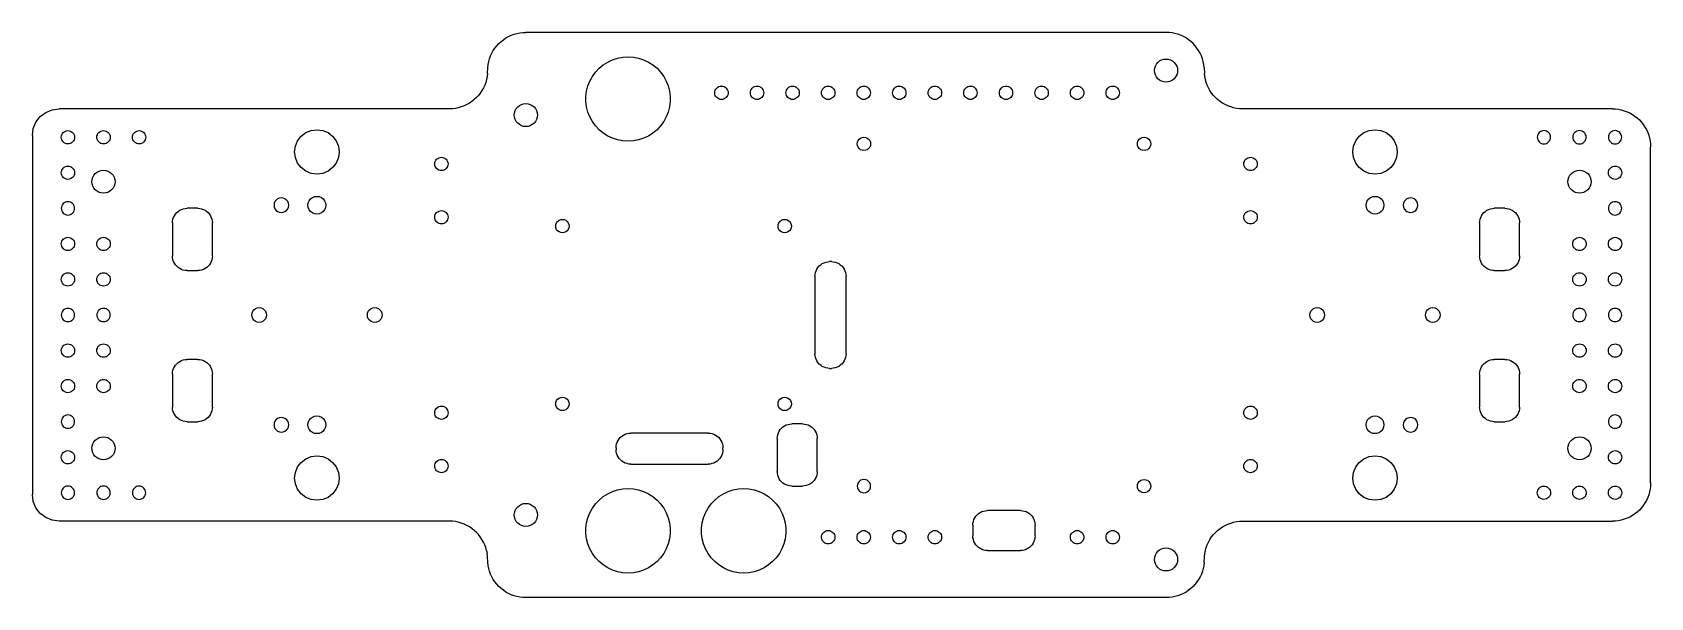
# Model space of a CAD drawing. Extents: x -207 to 207, y -72 to 72.
import ezdxf

# ---------------------------------------------------------------- set-up
doc = ezdxf.new("R2010")
doc.units = 0
doc.layers.get('0').update_dxf_attribs({"linetype": 'CONTINUOUS'})

msp = doc.modelspace()

# ---------------------------------------------------------------- linework, layer by layer
for p, q in [((-87.04, 69.94), (-86.44, 70.41)), ((-86.44, 70.41), (-85.8, 70.84)), ((-85.8, 70.84), (-85.13, 71.22)), ((-85.13, 71.22), (-84.43, 71.54)), ((-84.43, 71.54), (-83.71, 71.8)), ((-83.71, 71.8), (-82.97, 72.01)), ((-82.97, 72.01), (-82.22, 72.16)), ((-82.22, 72.16), (-81.46, 72.25)), ((-81.46, 72.25), (-80.69, 72.28)), ((82.96, 72.28), (-80.69, 72.28)), ((83.73, 72.25), (82.96, 72.28)), ((84.49, 72.16), (83.73, 72.25)), ((85.25, 72.01), (84.49, 72.16)), ((85.98, 71.8), (85.25, 72.01)), ((86.7, 71.54), (85.98, 71.8)), ((87.4, 71.22), (86.7, 71.54)), ((88.07, 70.84), (87.4, 71.22)), ((88.71, 70.41), (88.07, 70.84)), ((89.31, 69.94), (88.71, 70.41)), ((-89.99, 65.53), (-89.72, 66.25)), ((-89.72, 66.25), (-89.4, 66.94)), ((-89.4, 66.94), (-89.02, 67.61)), ((-89.02, 67.61), (-88.6, 68.25)), ((-88.6, 68.25), (-88.12, 68.85)), ((-88.12, 68.85), (-87.6, 69.42)), ((-87.6, 69.42), (-87.04, 69.94)), ((89.87, 69.42), (89.31, 69.94)), ((90.4, 68.85), (89.87, 69.42)), ((90.87, 68.25), (90.4, 68.85)), ((91.3, 67.61), (90.87, 68.25)), ((91.67, 66.94), (91.3, 67.61)), ((91.99, 66.25), (91.67, 66.94)), ((92.26, 65.53), (91.99, 66.25)), ((-90.49, 61.74), (-90.43, 63.27)), ((-90.43, 63.27), (-90.34, 64.04)), ((-90.34, 64.04), (-90.19, 64.79)), ((-90.19, 64.79), (-89.99, 65.53)), ((-63.67, 61.02), (-62.87, 62.12)), ((-62.87, 62.12), (-61.94, 63.1)), ((-61.94, 63.1), (-60.9, 63.97)), ((-60.9, 63.97), (-59.75, 64.69)), ((-59.75, 64.69), (-58.53, 65.27)), ((-58.53, 65.27), (-57.24, 65.69)), ((-57.24, 65.69), (-55.9, 65.94)), ((-55.9, 65.94), (-54.55, 66.03)), ((-54.55, 66.03), (-53.2, 65.94)), ((-53.2, 65.94), (-51.87, 65.69)), ((-51.87, 65.69), (-50.58, 65.27)), ((-50.58, 65.27), (-49.35, 64.69)), ((-49.35, 64.69), (-48.21, 63.97)), ((-48.21, 63.97), (-47.16, 63.1)), ((-47.16, 63.1), (-46.23, 62.12)), ((-46.23, 62.12), (-45.44, 61.02)), ((80.01, 62.51), (80.07, 63.08)), ((80.07, 61.93), (80.01, 62.51)), ((80.07, 63.08), (80.23, 63.64)), ((80.23, 63.64), (80.51, 64.15)), ((80.51, 64.15), (80.87, 64.6)), ((80.87, 64.6), (81.32, 64.96)), ((81.32, 64.96), (81.83, 65.24)), ((81.83, 65.24), (82.39, 65.4)), ((82.39, 65.4), (82.96, 65.46)), ((82.96, 65.46), (83.54, 65.4)), ((83.54, 65.4), (84.09, 65.24)), ((84.09, 65.24), (84.61, 64.96)), ((84.61, 64.96), (85.05, 64.6)), ((85.05, 64.6), (85.42, 64.15)), ((85.42, 64.15), (85.69, 63.64)), ((85.69, 63.64), (85.86, 63.08)), ((85.86, 63.08), (85.92, 62.51)), ((85.92, 62.51), (85.86, 61.93)), ((92.47, 64.79), (92.26, 65.53)), ((92.62, 64.04), (92.47, 64.79)), ((92.71, 63.27), (92.62, 64.04)), ((92.71, 63.27), (92.77, 61.74)), ((-91.53, 58.07), (-91.9, 57.4)), ((-91.21, 58.77), (-91.53, 58.07)), ((-90.94, 59.49), (-91.21, 58.77)), ((-90.73, 60.23), (-90.94, 59.49)), ((-90.58, 60.98), (-90.73, 60.23)), ((-90.49, 61.74), (-90.58, 60.98)), ((-65.16, 57.26), (-64.82, 58.57)), ((-64.82, 58.57), (-64.32, 59.83)), ((-64.32, 59.83), (-63.67, 61.02)), ((-45.44, 61.02), (-44.78, 59.83)), ((-44.78, 59.83), (-44.28, 58.57)), ((-44.28, 58.57), (-43.95, 57.26)), ((-32.1, 57.77), (-31.89, 58.03)), ((-31.89, 58.03), (-31.63, 58.24)), ((-31.63, 58.24), (-31.34, 58.4)), ((-31.34, 58.4), (-31.02, 58.5)), ((-31.02, 58.5), (-30.69, 58.53)), ((-30.69, 58.53), (-30.35, 58.5)), ((-30.35, 58.5), (-30.03, 58.4)), ((-30.03, 58.4), (-29.74, 58.24)), ((-29.74, 58.24), (-29.48, 58.03)), ((-29.48, 58.03), (-29.27, 57.77)), ((-23.01, 57.77), (-22.8, 58.03)), ((-22.8, 58.03), (-22.54, 58.24)), ((-22.54, 58.24), (-22.25, 58.4)), ((-22.25, 58.4), (-21.93, 58.5)), ((-21.93, 58.5), (-21.59, 58.53)), ((-21.59, 58.53), (-21.26, 58.5)), ((-21.26, 58.5), (-20.94, 58.4)), ((-20.94, 58.4), (-20.65, 58.24)), ((-20.65, 58.24), (-20.39, 58.03)), ((-20.39, 58.03), (-20.18, 57.77)), ((-13.92, 57.77), (-13.71, 58.03)), ((-13.71, 58.03), (-13.45, 58.24)), ((-13.45, 58.24), (-13.15, 58.4)), ((-13.15, 58.4), (-12.83, 58.5)), ((-12.83, 58.5), (-12.5, 58.53)), ((-12.5, 58.53), (-12.17, 58.5)), ((-12.17, 58.5), (-11.85, 58.4)), ((-11.85, 58.4), (-11.55, 58.24)), ((-11.55, 58.24), (-11.3, 58.03)), ((-11.3, 58.03), (-11.08, 57.77)), ((-4.83, 57.77), (-4.61, 58.03)), ((-4.61, 58.03), (-4.36, 58.24)), ((-4.36, 58.24), (-4.06, 58.4)), ((-4.06, 58.4), (-3.74, 58.5)), ((-3.74, 58.5), (-3.41, 58.53)), ((-3.41, 58.53), (-3.08, 58.5)), ((-3.08, 58.5), (-2.76, 58.4)), ((-2.76, 58.4), (-2.46, 58.24)), ((-2.46, 58.24), (-2.2, 58.03)), ((-2.2, 58.03), (-1.99, 57.77)), ((4.27, 57.77), (4.48, 58.03)), ((4.48, 58.03), (4.74, 58.24)), ((4.74, 58.24), (5.03, 58.4)), ((5.03, 58.4), (5.35, 58.5)), ((5.35, 58.5), (5.68, 58.53)), ((5.68, 58.53), (6.02, 58.5)), ((6.02, 58.5), (6.33, 58.4)), ((6.33, 58.4), (6.63, 58.24)), ((6.63, 58.24), (6.89, 58.03)), ((6.89, 58.03), (7.1, 57.77)), ((13.36, 57.77), (13.57, 58.03)), ((13.57, 58.03), (13.83, 58.24)), ((13.83, 58.24), (14.12, 58.4)), ((14.12, 58.4), (14.44, 58.5)), ((14.44, 58.5), (14.77, 58.53)), ((14.77, 58.53), (15.11, 58.5)), ((15.11, 58.5), (15.43, 58.4)), ((15.43, 58.4), (15.72, 58.24)), ((15.72, 58.24), (15.98, 58.03)), ((15.98, 58.03), (16.19, 57.77)), ((22.45, 57.77), (22.66, 58.03)), ((22.66, 58.03), (22.92, 58.24)), ((22.92, 58.24), (23.21, 58.4)), ((23.21, 58.4), (23.53, 58.5)), ((23.53, 58.5), (23.87, 58.53)), ((23.87, 58.53), (24.2, 58.5)), ((24.2, 58.5), (24.52, 58.4)), ((24.52, 58.4), (24.81, 58.24)), ((24.81, 58.24), (25.07, 58.03)), ((25.07, 58.03), (25.28, 57.77)), ((31.54, 57.77), (31.75, 58.03)), ((31.75, 58.03), (32.01, 58.24)), ((32.01, 58.24), (32.31, 58.4)), ((32.31, 58.4), (32.63, 58.5)), ((32.63, 58.5), (32.96, 58.53)), ((32.96, 58.53), (33.29, 58.5)), ((33.29, 58.5), (33.61, 58.4)), ((33.61, 58.4), (33.91, 58.24)), ((33.91, 58.24), (34.16, 58.03)), ((34.16, 58.03), (34.38, 57.77)), ((40.63, 57.77), (40.84, 58.03)), ((40.84, 58.03), (41.1, 58.24)), ((41.1, 58.24), (41.4, 58.4)), ((41.4, 58.4), (41.72, 58.5)), ((41.72, 58.5), (42.05, 58.53)), ((42.05, 58.53), (42.38, 58.5)), ((42.38, 58.5), (42.7, 58.4)), ((42.7, 58.4), (43, 58.24)), ((43, 58.24), (43.26, 58.03)), ((43.26, 58.03), (43.47, 57.77)), ((49.72, 57.77), (49.94, 58.03)), ((49.94, 58.03), (50.19, 58.24)), ((50.19, 58.24), (50.49, 58.4)), ((50.49, 58.4), (50.81, 58.5)), ((50.81, 58.5), (51.14, 58.53)), ((51.14, 58.53), (51.47, 58.5)), ((51.47, 58.5), (51.79, 58.4)), ((51.79, 58.4), (52.09, 58.24)), ((52.09, 58.24), (52.35, 58.03)), ((52.35, 58.03), (52.56, 57.77)), ((58.82, 57.77), (59.03, 58.03)), ((59.03, 58.03), (59.29, 58.24)), ((59.29, 58.24), (59.58, 58.4)), ((59.58, 58.4), (59.9, 58.5)), ((59.9, 58.5), (60.23, 58.53)), ((60.23, 58.53), (60.57, 58.5)), ((60.57, 58.5), (60.89, 58.4)), ((60.89, 58.4), (61.18, 58.24)), ((61.18, 58.24), (61.44, 58.03)), ((61.44, 58.03), (61.65, 57.77)), ((67.91, 57.77), (68.12, 58.03)), ((68.12, 58.03), (68.38, 58.24)), ((68.38, 58.24), (68.67, 58.4)), ((68.67, 58.4), (68.99, 58.5)), ((68.99, 58.5), (69.33, 58.53)), ((69.33, 58.53), (69.66, 58.5)), ((69.66, 58.5), (69.98, 58.4)), ((69.98, 58.4), (70.27, 58.24)), ((70.27, 58.24), (70.53, 58.03)), ((70.53, 58.03), (70.74, 57.77)), ((80.23, 61.38), (80.07, 61.93)), ((80.51, 60.87), (80.23, 61.38)), ((80.87, 60.42), (80.51, 60.87)), ((81.32, 60.05), (80.87, 60.42)), ((81.83, 59.78), (81.32, 60.05)), ((82.39, 59.61), (81.83, 59.78)), ((82.96, 59.55), (82.39, 59.61)), ((83.54, 59.61), (82.96, 59.55)), ((84.09, 59.78), (83.54, 59.61)), ((84.61, 60.05), (84.09, 59.78)), ((85.05, 60.42), (84.61, 60.05)), ((85.42, 60.87), (85.05, 60.42)), ((85.69, 61.38), (85.42, 60.87)), ((85.86, 61.93), (85.69, 61.38)), ((92.86, 60.98), (92.77, 61.74)), ((93.01, 60.23), (92.86, 60.98)), ((93.22, 59.49), (93.01, 60.23)), ((93.48, 58.77), (93.22, 59.49)), ((93.8, 58.07), (93.48, 58.77)), ((94.18, 57.4), (93.8, 58.07)), ((-95.8, 53.8), (-96.5, 53.48)), ((-95.13, 54.17), (-95.8, 53.8)), ((-94.49, 54.6), (-95.13, 54.17)), ((-93.89, 55.07), (-94.49, 54.6)), ((-93.33, 55.6), (-93.89, 55.07)), ((-92.81, 56.16), (-93.33, 55.6)), ((-92.33, 56.76), (-92.81, 56.16)), ((-91.9, 57.4), (-92.33, 56.76)), ((-82.33, 53.6), (-81.82, 53.87)), ((-81.82, 53.87), (-81.27, 54.04)), ((-81.27, 54.04), (-80.69, 54.1)), ((-80.69, 54.1), (-80.11, 54.04)), ((-80.11, 54.04), (-79.56, 53.87)), ((-79.56, 53.87), (-79.05, 53.6)), ((-65.33, 55.91), (-65.16, 57.26)), ((-65.33, 54.56), (-65.33, 55.91)), ((-65.16, 53.21), (-65.33, 54.56)), ((-43.95, 57.26), (-43.78, 55.91)), ((-43.78, 54.56), (-43.95, 53.21)), ((-43.78, 55.91), (-43.78, 54.56)), ((-32.39, 56.82), (-32.36, 57.16)), ((-32.36, 56.49), (-32.39, 56.82)), ((-32.36, 57.16), (-32.26, 57.48)), ((-32.26, 56.17), (-32.36, 56.49)), ((-32.26, 57.48), (-32.1, 57.77)), ((-32.1, 55.88), (-32.26, 56.17)), ((-31.89, 55.62), (-32.1, 55.88)), ((-31.63, 55.41), (-31.89, 55.62)), ((-31.34, 55.25), (-31.63, 55.41)), ((-31.02, 55.15), (-31.34, 55.25)), ((-30.69, 55.12), (-31.02, 55.15)), ((-30.35, 55.15), (-30.69, 55.12)), ((-30.03, 55.25), (-30.35, 55.15)), ((-29.74, 55.41), (-30.03, 55.25)), ((-29.48, 55.62), (-29.74, 55.41)), ((-29.27, 55.88), (-29.48, 55.62)), ((-29.27, 57.77), (-29.11, 57.48)), ((-29.11, 56.17), (-29.27, 55.88)), ((-29.11, 57.48), (-29.01, 57.16)), ((-29.01, 56.49), (-29.11, 56.17)), ((-29.01, 57.16), (-28.98, 56.82)), ((-28.98, 56.82), (-29.01, 56.49)), ((-23.3, 56.82), (-23.27, 57.16)), ((-23.27, 56.49), (-23.3, 56.82)), ((-23.27, 57.16), (-23.17, 57.48)), ((-23.17, 56.17), (-23.27, 56.49)), ((-23.17, 57.48), (-23.01, 57.77)), ((-23.01, 55.88), (-23.17, 56.17)), ((-22.8, 55.62), (-23.01, 55.88)), ((-22.54, 55.41), (-22.8, 55.62)), ((-22.25, 55.25), (-22.54, 55.41)), ((-21.93, 55.15), (-22.25, 55.25)), ((-21.59, 55.12), (-21.93, 55.15)), ((-21.26, 55.15), (-21.59, 55.12)), ((-20.94, 55.25), (-21.26, 55.15)), ((-20.65, 55.41), (-20.94, 55.25)), ((-20.39, 55.62), (-20.65, 55.41)), ((-20.18, 55.88), (-20.39, 55.62)), ((-20.18, 57.77), (-20.02, 57.48)), ((-20.02, 56.17), (-20.18, 55.88)), ((-20.02, 57.48), (-19.92, 57.16)), ((-19.92, 56.49), (-20.02, 56.17)), ((-19.92, 57.16), (-19.89, 56.82)), ((-19.89, 56.82), (-19.92, 56.49)), ((-14.21, 56.82), (-14.17, 57.16)), ((-14.17, 56.49), (-14.21, 56.82)), ((-14.17, 57.16), (-14.08, 57.48)), ((-14.08, 56.17), (-14.17, 56.49)), ((-14.08, 57.48), (-13.92, 57.77)), ((-13.92, 55.88), (-14.08, 56.17)), ((-13.71, 55.62), (-13.92, 55.88)), ((-13.45, 55.41), (-13.71, 55.62)), ((-13.15, 55.25), (-13.45, 55.41)), ((-12.83, 55.15), (-13.15, 55.25)), ((-12.5, 55.12), (-12.83, 55.15)), ((-12.17, 55.15), (-12.5, 55.12)), ((-11.85, 55.25), (-12.17, 55.15)), ((-11.55, 55.41), (-11.85, 55.25)), ((-11.3, 55.62), (-11.55, 55.41)), ((-11.08, 55.88), (-11.3, 55.62)), ((-11.08, 57.77), (-10.93, 57.48)), ((-10.93, 56.17), (-11.08, 55.88)), ((-10.93, 57.48), (-10.83, 57.16)), ((-10.83, 56.49), (-10.93, 56.17)), ((-10.83, 57.16), (-10.8, 56.82)), ((-10.8, 56.82), (-10.83, 56.49)), ((-5.11, 56.82), (-5.08, 57.16)), ((-5.08, 56.49), (-5.11, 56.82)), ((-5.08, 57.16), (-4.98, 57.48)), ((-4.98, 56.17), (-5.08, 56.49)), ((-4.98, 57.48), (-4.83, 57.77)), ((-4.83, 55.88), (-4.98, 56.17)), ((-4.61, 55.62), (-4.83, 55.88)), ((-4.36, 55.41), (-4.61, 55.62)), ((-4.06, 55.25), (-4.36, 55.41)), ((-3.74, 55.15), (-4.06, 55.25)), ((-3.41, 55.12), (-3.74, 55.15)), ((-3.08, 55.15), (-3.41, 55.12)), ((-2.76, 55.25), (-3.08, 55.15)), ((-2.46, 55.41), (-2.76, 55.25)), ((-2.2, 55.62), (-2.46, 55.41)), ((-1.99, 55.88), (-2.2, 55.62)), ((-1.99, 57.77), (-1.83, 57.48)), ((-1.83, 56.17), (-1.99, 55.88)), ((-1.83, 57.48), (-1.74, 57.16)), ((-1.74, 56.49), (-1.83, 56.17)), ((-1.74, 57.16), (-1.7, 56.82)), ((-1.7, 56.82), (-1.74, 56.49)), ((3.98, 56.82), (4.01, 57.16)), ((4.01, 56.49), (3.98, 56.82)), ((4.01, 57.16), (4.11, 57.48)), ((4.11, 56.17), (4.01, 56.49)), ((4.11, 57.48), (4.27, 57.77)), ((4.27, 55.88), (4.11, 56.17)), ((4.48, 55.62), (4.27, 55.88)), ((4.74, 55.41), (4.48, 55.62)), ((5.03, 55.25), (4.74, 55.41)), ((5.35, 55.15), (5.03, 55.25)), ((5.68, 55.12), (5.35, 55.15)), ((6.02, 55.15), (5.68, 55.12)), ((6.33, 55.25), (6.02, 55.15)), ((6.63, 55.41), (6.33, 55.25)), ((6.89, 55.62), (6.63, 55.41)), ((7.1, 55.88), (6.89, 55.62)), ((7.1, 57.77), (7.26, 57.48)), ((7.26, 56.17), (7.1, 55.88)), ((7.26, 57.48), (7.35, 57.16)), ((7.35, 56.49), (7.26, 56.17)), ((7.35, 57.16), (7.39, 56.82)), ((7.39, 56.82), (7.35, 56.49)), ((13.07, 56.82), (13.1, 57.16)), ((13.1, 56.49), (13.07, 56.82)), ((13.1, 57.16), (13.2, 57.48)), ((13.2, 56.17), (13.1, 56.49)), ((13.2, 57.48), (13.36, 57.77)), ((13.36, 55.88), (13.2, 56.17)), ((13.57, 55.62), (13.36, 55.88)), ((13.83, 55.41), (13.57, 55.62)), ((14.12, 55.25), (13.83, 55.41)), ((14.44, 55.15), (14.12, 55.25)), ((14.77, 55.12), (14.44, 55.15)), ((15.11, 55.15), (14.77, 55.12)), ((15.43, 55.25), (15.11, 55.15)), ((15.72, 55.41), (15.43, 55.25)), ((15.98, 55.62), (15.72, 55.41)), ((16.19, 55.88), (15.98, 55.62)), ((16.19, 57.77), (16.35, 57.48)), ((16.35, 56.17), (16.19, 55.88)), ((16.35, 57.48), (16.45, 57.16)), ((16.45, 56.49), (16.35, 56.17)), ((16.45, 57.16), (16.48, 56.82)), ((16.48, 56.82), (16.45, 56.49)), ((22.16, 56.82), (22.19, 57.16)), ((22.19, 56.49), (22.16, 56.82)), ((22.19, 57.16), (22.29, 57.48)), ((22.29, 56.17), (22.19, 56.49)), ((22.29, 57.48), (22.45, 57.77)), ((22.45, 55.88), (22.29, 56.17)), ((22.66, 55.62), (22.45, 55.88)), ((22.92, 55.41), (22.66, 55.62)), ((23.21, 55.25), (22.92, 55.41)), ((23.53, 55.15), (23.21, 55.25)), ((23.87, 55.12), (23.53, 55.15)), ((24.2, 55.15), (23.87, 55.12)), ((24.52, 55.25), (24.2, 55.15)), ((24.81, 55.41), (24.52, 55.25)), ((25.07, 55.62), (24.81, 55.41)), ((25.28, 55.88), (25.07, 55.62)), ((25.28, 57.77), (25.44, 57.48)), ((25.44, 56.17), (25.28, 55.88)), ((25.44, 57.48), (25.54, 57.16)), ((25.54, 56.49), (25.44, 56.17)), ((25.54, 57.16), (25.57, 56.82)), ((25.57, 56.82), (25.54, 56.49)), ((31.25, 56.82), (31.29, 57.16)), ((31.29, 56.49), (31.25, 56.82)), ((31.29, 57.16), (31.38, 57.48)), ((31.38, 56.17), (31.29, 56.49)), ((31.38, 57.48), (31.54, 57.77)), ((31.54, 55.88), (31.38, 56.17)), ((31.75, 55.62), (31.54, 55.88)), ((32.01, 55.41), (31.75, 55.62)), ((32.31, 55.25), (32.01, 55.41)), ((32.63, 55.15), (32.31, 55.25)), ((32.96, 55.12), (32.63, 55.15)), ((33.29, 55.15), (32.96, 55.12)), ((33.61, 55.25), (33.29, 55.15)), ((33.91, 55.41), (33.61, 55.25)), ((34.16, 55.62), (33.91, 55.41)), ((34.38, 55.88), (34.16, 55.62)), ((34.38, 57.77), (34.53, 57.48)), ((34.53, 56.17), (34.38, 55.88)), ((34.53, 57.48), (34.63, 57.16)), ((34.63, 56.49), (34.53, 56.17)), ((34.63, 57.16), (34.66, 56.82)), ((34.66, 56.82), (34.63, 56.49)), ((40.35, 56.82), (40.38, 57.16)), ((40.38, 56.49), (40.35, 56.82)), ((40.38, 57.16), (40.48, 57.48)), ((40.48, 56.17), (40.38, 56.49)), ((40.48, 57.48), (40.63, 57.77)), ((40.63, 55.88), (40.48, 56.17)), ((40.84, 55.62), (40.63, 55.88)), ((41.1, 55.41), (40.84, 55.62)), ((41.4, 55.25), (41.1, 55.41)), ((41.72, 55.15), (41.4, 55.25)), ((42.05, 55.12), (41.72, 55.15)), ((42.38, 55.15), (42.05, 55.12)), ((42.7, 55.25), (42.38, 55.15)), ((43, 55.41), (42.7, 55.25)), ((43.26, 55.62), (43, 55.41)), ((43.47, 55.88), (43.26, 55.62)), ((43.47, 57.77), (43.63, 57.48)), ((43.63, 56.17), (43.47, 55.88)), ((43.63, 57.48), (43.72, 57.16)), ((43.72, 56.49), (43.63, 56.17)), ((43.72, 57.16), (43.75, 56.82)), ((43.75, 56.82), (43.72, 56.49)), ((49.44, 56.82), (49.47, 57.16)), ((49.47, 56.49), (49.44, 56.82)), ((49.47, 57.16), (49.57, 57.48)), ((49.57, 56.17), (49.47, 56.49)), ((49.57, 57.48), (49.72, 57.77)), ((49.72, 55.88), (49.57, 56.17)), ((49.94, 55.62), (49.72, 55.88)), ((50.19, 55.41), (49.94, 55.62)), ((50.49, 55.25), (50.19, 55.41)), ((50.81, 55.15), (50.49, 55.25)), ((51.14, 55.12), (50.81, 55.15)), ((51.47, 55.15), (51.14, 55.12)), ((51.79, 55.25), (51.47, 55.15)), ((52.09, 55.41), (51.79, 55.25)), ((52.35, 55.62), (52.09, 55.41)), ((52.56, 55.88), (52.35, 55.62)), ((52.56, 57.77), (52.72, 57.48)), ((52.72, 56.17), (52.56, 55.88)), ((52.72, 57.48), (52.81, 57.16)), ((52.81, 56.49), (52.72, 56.17)), ((52.81, 57.16), (52.85, 56.82)), ((52.85, 56.82), (52.81, 56.49)), ((58.53, 56.82), (58.56, 57.16)), ((58.56, 56.49), (58.53, 56.82)), ((58.56, 57.16), (58.66, 57.48)), ((58.66, 56.17), (58.56, 56.49)), ((58.66, 57.48), (58.82, 57.77)), ((58.82, 55.88), (58.66, 56.17)), ((59.03, 55.62), (58.82, 55.88)), ((59.29, 55.41), (59.03, 55.62)), ((59.58, 55.25), (59.29, 55.41)), ((59.9, 55.15), (59.58, 55.25)), ((60.23, 55.12), (59.9, 55.15)), ((60.57, 55.15), (60.23, 55.12)), ((60.89, 55.25), (60.57, 55.15)), ((61.18, 55.41), (60.89, 55.25)), ((61.44, 55.62), (61.18, 55.41)), ((61.65, 55.88), (61.44, 55.62)), ((61.65, 57.77), (61.81, 57.48)), ((61.81, 56.17), (61.65, 55.88)), ((61.81, 57.48), (61.91, 57.16)), ((61.91, 56.49), (61.81, 56.17)), ((61.91, 57.16), (61.94, 56.82)), ((61.94, 56.82), (61.91, 56.49)), ((67.62, 56.82), (67.65, 57.16)), ((67.65, 56.49), (67.62, 56.82)), ((67.65, 57.16), (67.75, 57.48)), ((67.75, 56.17), (67.65, 56.49)), ((67.75, 57.48), (67.91, 57.77)), ((67.91, 55.88), (67.75, 56.17)), ((68.12, 55.62), (67.91, 55.88)), ((68.38, 55.41), (68.12, 55.62)), ((68.67, 55.25), (68.38, 55.41)), ((68.99, 55.15), (68.67, 55.25)), ((69.33, 55.12), (68.99, 55.15)), ((69.66, 55.15), (69.33, 55.12)), ((69.98, 55.25), (69.66, 55.15)), ((70.27, 55.41), (69.98, 55.25)), ((70.53, 55.62), (70.27, 55.41)), ((70.74, 55.88), (70.53, 55.62)), ((70.74, 57.77), (70.9, 57.48)), ((70.9, 56.17), (70.74, 55.88)), ((70.9, 57.48), (71, 57.16)), ((71, 56.49), (70.9, 56.17)), ((71, 57.16), (71.03, 56.82)), ((71.03, 56.82), (71, 56.49)), ((94.6, 56.76), (94.18, 57.4)), ((95.08, 56.16), (94.6, 56.76)), ((95.6, 55.6), (95.08, 56.16)), ((96.16, 55.07), (95.6, 55.6)), ((96.77, 54.6), (96.16, 55.07)), ((97.4, 54.17), (96.77, 54.6)), ((98.07, 53.8), (97.4, 54.17)), ((98.77, 53.48), (98.07, 53.8)), ((-205.93, 49.32), (-204.84, 50.74)), ((-204.84, 50.74), (-203.43, 51.82)), ((-203.43, 51.82), (-201.79, 52.5)), ((-201.79, 52.5), (-200.02, 52.73)), ((-100.24, 52.73), (-200.02, 52.73)), ((-99.47, 52.76), (-100.24, 52.73)), ((-98.71, 52.85), (-99.47, 52.76)), ((-97.96, 53), (-98.71, 52.85)), ((-97.22, 53.21), (-97.96, 53)), ((-96.5, 53.48), (-97.22, 53.21)), ((-83.65, 51.14), (-83.59, 51.72)), ((-83.59, 50.57), (-83.65, 51.14)), ((-83.59, 51.72), (-83.42, 52.27)), ((-83.42, 50.01), (-83.59, 50.57)), ((-83.42, 52.27), (-83.15, 52.78)), ((-83.15, 49.5), (-83.42, 50.01)), ((-83.15, 52.78), (-82.78, 53.23)), ((-82.78, 53.23), (-82.33, 53.6)), ((-79.05, 53.6), (-78.6, 53.23)), ((-78.6, 53.23), (-78.23, 52.78)), ((-78.23, 52.78), (-77.96, 52.27)), ((-77.96, 50.01), (-78.23, 49.5)), ((-77.96, 52.27), (-77.79, 51.72)), ((-77.79, 50.57), (-77.96, 50.01)), ((-77.79, 51.72), (-77.74, 51.14)), ((-77.74, 51.14), (-77.79, 50.57)), ((-64.82, 51.9), (-65.16, 53.21)), ((-64.32, 50.64), (-64.82, 51.9)), ((-63.67, 49.45), (-64.32, 50.64)), ((-44.78, 50.64), (-45.44, 49.45)), ((-44.28, 51.9), (-44.78, 50.64)), ((-43.95, 53.21), (-44.28, 51.9)), ((99.49, 53.21), (98.77, 53.48)), ((100.23, 53), (99.49, 53.21)), ((100.98, 52.85), (100.23, 53)), ((101.74, 52.76), (100.98, 52.85)), ((102.51, 52.73), (101.74, 52.76)), ((197.07, 52.73), (102.51, 52.73)), ((197.07, 52.73), (197.83, 52.7)), ((197.83, 52.7), (198.6, 52.61)), ((198.6, 52.61), (199.35, 52.46)), ((199.35, 52.46), (200.09, 52.25)), ((200.09, 52.25), (200.81, 51.99)), ((200.81, 51.99), (201.5, 51.67)), ((201.5, 51.67), (202.17, 51.29)), ((202.17, 51.29), (202.81, 50.87)), ((202.81, 50.87), (203.41, 50.39)), ((203.41, 50.39), (203.98, 49.87)), ((203.98, 49.87), (204.5, 49.31)), ((-206.84, 45.91), (-206.61, 47.68)), ((-206.84, 45.91), (-206.84, -45.91)), ((-206.61, 47.68), (-205.93, 49.32)), ((-199.45, 45.46), (-199.42, 45.79)), ((-199.42, 45.79), (-199.32, 46.11)), ((-199.32, 46.11), (-199.17, 46.41)), ((-199.17, 46.41), (-198.95, 46.66)), ((-198.95, 46.66), (-198.7, 46.88)), ((-198.7, 46.88), (-198.4, 47.03)), ((-198.4, 47.03), (-198.08, 47.13)), ((-198.08, 47.13), (-197.75, 47.16)), ((-197.75, 47.16), (-197.42, 47.13)), ((-197.42, 47.13), (-197.1, 47.03)), ((-197.1, 47.03), (-196.8, 46.88)), ((-196.8, 46.88), (-196.54, 46.66)), ((-196.54, 46.66), (-196.33, 46.41)), ((-196.33, 46.41), (-196.17, 46.11)), ((-196.17, 46.11), (-196.08, 45.79)), ((-196.08, 45.79), (-196.04, 45.46)), ((-190.36, 45.46), (-190.33, 45.79)), ((-190.33, 45.79), (-190.23, 46.11)), ((-190.23, 46.11), (-190.07, 46.41)), ((-190.07, 46.41), (-189.86, 46.66)), ((-189.86, 46.66), (-189.6, 46.88)), ((-189.6, 46.88), (-189.31, 47.03)), ((-189.31, 47.03), (-188.99, 47.13)), ((-188.99, 47.13), (-188.66, 47.16)), ((-188.66, 47.16), (-188.32, 47.13)), ((-188.32, 47.13), (-188, 47.03)), ((-188, 47.03), (-187.71, 46.88)), ((-187.71, 46.88), (-187.45, 46.66)), ((-187.45, 46.66), (-187.24, 46.41)), ((-187.24, 46.41), (-187.08, 46.11)), ((-187.08, 46.11), (-186.98, 45.79)), ((-186.98, 45.79), (-186.95, 45.46)), ((-181.27, 45.46), (-181.24, 45.79)), ((-181.24, 45.79), (-181.14, 46.11)), ((-181.14, 46.11), (-180.98, 46.41)), ((-180.98, 46.41), (-180.77, 46.66)), ((-180.77, 46.66), (-180.51, 46.88)), ((-180.51, 46.88), (-180.22, 47.03)), ((-180.22, 47.03), (-179.9, 47.13)), ((-179.9, 47.13), (-179.57, 47.16)), ((-179.57, 47.16), (-179.23, 47.13)), ((-179.23, 47.13), (-178.91, 47.03)), ((-178.91, 47.03), (-178.62, 46.88)), ((-178.62, 46.88), (-178.36, 46.66)), ((-178.36, 46.66), (-178.15, 46.41)), ((-178.15, 46.41), (-177.99, 46.11)), ((-177.99, 46.11), (-177.89, 45.79)), ((-177.89, 45.79), (-177.86, 45.46)), ((-139.03, 44.55), (-138.12, 45.73)), ((-138.12, 45.73), (-136.95, 46.63)), ((-136.95, 46.63), (-135.58, 47.2)), ((-135.58, 47.2), (-134.11, 47.39)), ((-134.11, 47.39), (-132.63, 47.2)), ((-132.63, 47.2), (-131.26, 46.63)), ((-131.26, 46.63), (-130.09, 45.73)), ((-130.09, 45.73), (-129.18, 44.55)), ((-82.78, 49.05), (-83.15, 49.5)), ((-82.33, 48.69), (-82.78, 49.05)), ((-81.82, 48.41), (-82.33, 48.69)), ((-81.27, 48.24), (-81.82, 48.41)), ((-80.69, 48.19), (-81.27, 48.24)), ((-80.11, 48.24), (-80.69, 48.19)), ((-79.56, 48.41), (-80.11, 48.24)), ((-79.05, 48.69), (-79.56, 48.41)), ((-78.6, 49.05), (-79.05, 48.69)), ((-78.23, 49.5), (-78.6, 49.05)), ((-62.87, 48.35), (-63.67, 49.45)), ((-61.94, 47.36), (-62.87, 48.35)), ((-60.9, 46.5), (-61.94, 47.36)), ((-59.75, 45.77), (-60.9, 46.5)), ((-58.53, 45.19), (-59.75, 45.77)), ((-49.35, 45.77), (-50.58, 45.19)), ((-48.21, 46.5), (-49.35, 45.77)), ((-47.16, 47.36), (-48.21, 46.5)), ((-46.23, 48.35), (-47.16, 47.36)), ((-45.44, 49.45), (-46.23, 48.35)), ((131.46, 44.55), (132.36, 45.73)), ((132.36, 45.73), (133.54, 46.63)), ((133.54, 46.63), (134.91, 47.2)), ((134.91, 47.2), (136.38, 47.39)), ((136.38, 47.39), (137.85, 47.2)), ((137.85, 47.2), (139.22, 46.63)), ((139.22, 46.63), (140.4, 45.73)), ((140.4, 45.73), (141.3, 44.55)), ((177.89, 45.79), (177.86, 45.46)), ((177.99, 46.11), (177.89, 45.79)), ((178.15, 46.41), (177.99, 46.11)), ((178.36, 46.66), (178.15, 46.41)), ((178.62, 46.88), (178.36, 46.66)), ((178.91, 47.03), (178.62, 46.88)), ((179.23, 47.13), (178.91, 47.03)), ((179.57, 47.16), (179.23, 47.13)), ((179.9, 47.13), (179.57, 47.16)), ((180.22, 47.03), (179.9, 47.13)), ((180.51, 46.88), (180.22, 47.03)), ((180.77, 46.66), (180.51, 46.88)), ((180.98, 46.41), (180.77, 46.66)), ((181.14, 46.11), (180.98, 46.41)), ((181.24, 45.79), (181.14, 46.11)), ((181.27, 45.46), (181.24, 45.79)), ((186.98, 45.79), (186.95, 45.46)), ((187.08, 46.11), (186.98, 45.79)), ((187.24, 46.41), (187.08, 46.11)), ((187.45, 46.66), (187.24, 46.41)), ((187.71, 46.88), (187.45, 46.66)), ((188, 47.03), (187.71, 46.88)), ((188.32, 47.13), (188, 47.03)), ((188.66, 47.16), (188.32, 47.13)), ((188.99, 47.13), (188.66, 47.16)), ((189.31, 47.03), (188.99, 47.13)), ((189.6, 46.88), (189.31, 47.03)), ((189.86, 46.66), (189.6, 46.88)), ((190.07, 46.41), (189.86, 46.66)), ((190.23, 46.11), (190.07, 46.41)), ((190.33, 45.79), (190.23, 46.11)), ((190.36, 45.46), (190.33, 45.79)), ((196.08, 45.79), (196.04, 45.46)), ((196.17, 46.11), (196.08, 45.79)), ((196.33, 46.41), (196.17, 46.11)), ((196.54, 46.66), (196.33, 46.41)), ((196.8, 46.88), (196.54, 46.66)), ((197.1, 47.03), (196.8, 46.88)), ((197.42, 47.13), (197.1, 47.03)), ((197.75, 47.16), (197.42, 47.13)), ((198.08, 47.13), (197.75, 47.16)), ((198.4, 47.03), (198.08, 47.13)), ((198.7, 46.88), (198.4, 47.03)), ((198.95, 46.66), (198.7, 46.88)), ((199.17, 46.41), (198.95, 46.66)), ((199.32, 46.11), (199.17, 46.41)), ((199.42, 45.79), (199.32, 46.11)), ((199.45, 45.46), (199.42, 45.79)), ((204.5, 49.31), (204.97, 48.7)), ((204.97, 48.7), (205.4, 48.07)), ((205.4, 48.07), (205.78, 47.4)), ((205.78, 47.4), (206.1, 46.7)), ((206.1, 46.7), (206.36, 45.98)), ((206.36, 45.98), (206.57, 45.24)), ((-199.42, 45.13), (-199.45, 45.46)), ((-199.32, 44.81), (-199.42, 45.13)), ((-199.17, 44.51), (-199.32, 44.81)), ((-198.95, 44.25), (-199.17, 44.51)), ((-198.7, 44.04), (-198.95, 44.25)), ((-198.4, 43.88), (-198.7, 44.04)), ((-198.08, 43.79), (-198.4, 43.88)), ((-197.75, 43.75), (-198.08, 43.79)), ((-197.42, 43.79), (-197.75, 43.75)), ((-197.1, 43.88), (-197.42, 43.79)), ((-196.8, 44.04), (-197.1, 43.88)), ((-196.54, 44.25), (-196.8, 44.04)), ((-196.33, 44.51), (-196.54, 44.25)), ((-196.17, 44.81), (-196.33, 44.51)), ((-196.08, 45.13), (-196.17, 44.81)), ((-196.04, 45.46), (-196.08, 45.13)), ((-190.33, 45.13), (-190.36, 45.46)), ((-190.23, 44.81), (-190.33, 45.13)), ((-190.07, 44.51), (-190.23, 44.81)), ((-189.86, 44.25), (-190.07, 44.51)), ((-189.6, 44.04), (-189.86, 44.25)), ((-189.31, 43.88), (-189.6, 44.04)), ((-188.99, 43.79), (-189.31, 43.88)), ((-188.66, 43.75), (-188.99, 43.79)), ((-188.32, 43.79), (-188.66, 43.75)), ((-188, 43.88), (-188.32, 43.79)), ((-187.71, 44.04), (-188, 43.88)), ((-187.45, 44.25), (-187.71, 44.04)), ((-187.24, 44.51), (-187.45, 44.25)), ((-187.08, 44.81), (-187.24, 44.51)), ((-186.98, 45.13), (-187.08, 44.81)), ((-186.95, 45.46), (-186.98, 45.13)), ((-181.24, 45.13), (-181.27, 45.46)), ((-181.14, 44.81), (-181.24, 45.13)), ((-180.98, 44.51), (-181.14, 44.81)), ((-180.77, 44.25), (-180.98, 44.51)), ((-180.51, 44.04), (-180.77, 44.25)), ((-180.22, 43.88), (-180.51, 44.04)), ((-179.9, 43.79), (-180.22, 43.88)), ((-179.57, 43.75), (-179.9, 43.79)), ((-179.23, 43.79), (-179.57, 43.75)), ((-178.91, 43.88), (-179.23, 43.79)), ((-178.62, 44.04), (-178.91, 43.88)), ((-178.36, 44.25), (-178.62, 44.04)), ((-178.15, 44.51), (-178.36, 44.25)), ((-177.99, 44.81), (-178.15, 44.51)), ((-177.89, 45.13), (-177.99, 44.81)), ((-177.86, 45.46), (-177.89, 45.13)), ((-139.79, 41.71), (-139.59, 43.18)), ((-139.59, 40.24), (-139.79, 41.71)), ((-139.59, 43.18), (-139.03, 44.55)), ((-129.18, 44.55), (-128.62, 43.18)), ((-128.62, 43.18), (-128.42, 41.71)), ((-128.42, 41.71), (-128.62, 40.24)), ((-57.24, 44.78), (-58.53, 45.19)), ((-55.9, 44.52), (-57.24, 44.78)), ((-54.55, 44.44), (-55.9, 44.52)), ((-53.2, 44.52), (-54.55, 44.44)), ((-51.87, 44.78), (-53.2, 44.52)), ((-50.58, 45.19), (-51.87, 44.78)), ((4.03, 43.75), (4.09, 44.2)), ((4.09, 43.31), (4.03, 43.75)), ((4.09, 44.2), (4.26, 44.61)), ((4.26, 42.9), (4.09, 43.31)), ((4.26, 44.61), (4.53, 44.96)), ((4.53, 42.55), (4.26, 42.9)), ((4.53, 44.96), (4.88, 45.23)), ((4.88, 42.28), (4.53, 42.55)), ((4.88, 45.23), (5.29, 45.4)), ((5.29, 42.11), (4.88, 42.28)), ((5.29, 45.4), (5.73, 45.46)), ((5.73, 42.05), (5.29, 42.11)), ((5.73, 45.46), (6.18, 45.4)), ((6.18, 42.11), (5.73, 42.05)), ((6.18, 45.4), (6.59, 45.23)), ((6.59, 42.28), (6.18, 42.11)), ((6.59, 45.23), (6.94, 44.96)), ((6.94, 42.55), (6.59, 42.28)), ((6.94, 44.96), (7.21, 44.61)), ((7.21, 42.9), (6.94, 42.55)), ((7.21, 44.61), (7.38, 44.2)), ((7.38, 43.31), (7.21, 42.9)), ((7.38, 44.2), (7.44, 43.75)), ((7.44, 43.75), (7.38, 43.31)), ((75.63, 43.75), (75.69, 44.2)), ((75.69, 43.31), (75.63, 43.75)), ((75.69, 44.2), (75.86, 44.61)), ((75.86, 42.9), (75.69, 43.31)), ((75.86, 44.61), (76.13, 44.96)), ((76.13, 42.55), (75.86, 42.9)), ((76.13, 44.96), (76.48, 45.23)), ((76.48, 42.28), (76.13, 42.55)), ((76.48, 45.23), (76.89, 45.4)), ((76.89, 42.11), (76.48, 42.28)), ((76.89, 45.4), (77.33, 45.46)), ((77.33, 42.05), (76.89, 42.11)), ((77.33, 45.46), (77.77, 45.4)), ((77.77, 42.11), (77.33, 42.05)), ((77.77, 45.4), (78.19, 45.23)), ((78.19, 42.28), (77.77, 42.11)), ((78.19, 45.23), (78.54, 44.96)), ((78.54, 42.55), (78.19, 42.28)), ((78.54, 44.96), (78.81, 44.61)), ((78.81, 42.9), (78.54, 42.55)), ((78.81, 44.61), (78.98, 44.2)), ((78.98, 43.31), (78.81, 42.9)), ((78.98, 44.2), (79.04, 43.75)), ((79.04, 43.75), (78.98, 43.31)), ((130.7, 41.71), (130.89, 43.18)), ((130.89, 40.24), (130.7, 41.71)), ((130.89, 43.18), (131.46, 44.55)), ((141.3, 44.55), (141.87, 43.18)), ((141.87, 43.18), (142.06, 41.71)), ((142.06, 41.71), (141.87, 40.24)), ((177.86, 45.46), (177.89, 45.13)), ((177.89, 45.13), (177.99, 44.81)), ((177.99, 44.81), (178.15, 44.51)), ((178.15, 44.51), (178.36, 44.25)), ((178.36, 44.25), (178.62, 44.04)), ((178.62, 44.04), (178.91, 43.88)), ((178.91, 43.88), (179.23, 43.79)), ((179.23, 43.79), (179.57, 43.75)), ((179.57, 43.75), (179.9, 43.79)), ((179.9, 43.79), (180.22, 43.88)), ((180.22, 43.88), (180.51, 44.04)), ((180.51, 44.04), (180.77, 44.25)), ((180.77, 44.25), (180.98, 44.51)), ((180.98, 44.51), (181.14, 44.81)), ((181.14, 44.81), (181.24, 45.13)), ((181.24, 45.13), (181.27, 45.46)), ((186.95, 45.46), (186.98, 45.13)), ((186.98, 45.13), (187.08, 44.81)), ((187.08, 44.81), (187.24, 44.51)), ((187.24, 44.51), (187.45, 44.25)), ((187.45, 44.25), (187.71, 44.04)), ((187.71, 44.04), (188, 43.88)), ((188, 43.88), (188.32, 43.79)), ((188.32, 43.79), (188.66, 43.75)), ((188.66, 43.75), (188.99, 43.79)), ((188.99, 43.79), (189.31, 43.88)), ((189.31, 43.88), (189.6, 44.04)), ((189.6, 44.04), (189.86, 44.25)), ((189.86, 44.25), (190.07, 44.51)), ((190.07, 44.51), (190.23, 44.81)), ((190.23, 44.81), (190.33, 45.13)), ((190.33, 45.13), (190.36, 45.46)), ((196.04, 45.46), (196.08, 45.13)), ((196.08, 45.13), (196.17, 44.81)), ((196.17, 44.81), (196.33, 44.51)), ((196.33, 44.51), (196.54, 44.25)), ((196.54, 44.25), (196.8, 44.04)), ((196.8, 44.04), (197.1, 43.88)), ((197.1, 43.88), (197.42, 43.79)), ((197.42, 43.79), (197.75, 43.75)), ((197.75, 43.75), (198.08, 43.79)), ((198.08, 43.79), (198.4, 43.88)), ((198.4, 43.88), (198.7, 44.04)), ((198.7, 44.04), (198.95, 44.25)), ((198.95, 44.25), (199.17, 44.51)), ((199.17, 44.51), (199.32, 44.81)), ((199.32, 44.81), (199.42, 45.13)), ((199.42, 45.13), (199.45, 45.46)), ((206.57, 45.24), (206.72, 44.49)), ((206.72, 44.49), (206.81, 43.73)), ((206.81, 43.73), (206.84, 42.96)), ((206.84, -42.96), (206.84, 42.96)), ((-199.32, 37.02), (-199.17, 37.31)), ((-199.17, 37.31), (-198.95, 37.57)), ((-198.95, 37.57), (-198.7, 37.79)), ((-198.7, 37.79), (-198.4, 37.94)), ((-198.4, 37.94), (-198.08, 38.04)), ((-198.08, 38.04), (-197.75, 38.07)), ((-197.75, 38.07), (-197.42, 38.04)), ((-197.42, 38.04), (-197.1, 37.94)), ((-197.1, 37.94), (-196.8, 37.79)), ((-196.8, 37.79), (-196.54, 37.57)), ((-196.54, 37.57), (-196.33, 37.31)), ((-196.33, 37.31), (-196.17, 37.02)), ((-139.03, 38.87), (-139.59, 40.24)), ((-138.12, 37.69), (-139.03, 38.87)), ((-136.95, 36.79), (-138.12, 37.69)), ((-130.09, 37.69), (-131.26, 36.79)), ((-129.18, 38.87), (-130.09, 37.69)), ((-128.62, 40.24), (-129.18, 38.87)), ((-103.99, 38.64), (-103.96, 38.97)), ((-103.96, 38.31), (-103.99, 38.64)), ((-103.96, 38.97), (-103.86, 39.29)), ((-103.86, 37.99), (-103.96, 38.31)), ((-103.86, 39.29), (-103.7, 39.59)), ((-103.7, 37.69), (-103.86, 37.99)), ((-103.7, 39.59), (-103.49, 39.85)), ((-103.49, 37.44), (-103.7, 37.69)), ((-103.49, 39.85), (-103.23, 40.06)), ((-103.23, 37.22), (-103.49, 37.44)), ((-103.23, 40.06), (-102.94, 40.22)), ((-102.94, 40.22), (-102.62, 40.31)), ((-102.62, 40.31), (-102.28, 40.35)), ((-102.28, 40.35), (-101.95, 40.31)), ((-101.95, 40.31), (-101.63, 40.22)), ((-101.63, 40.22), (-101.34, 40.06)), ((-101.34, 40.06), (-101.08, 39.85)), ((-101.08, 37.44), (-101.34, 37.22)), ((-101.08, 39.85), (-100.87, 39.59)), ((-100.87, 37.69), (-101.08, 37.44)), ((-100.87, 39.59), (-100.71, 39.29)), ((-100.71, 37.99), (-100.87, 37.69)), ((-100.71, 39.29), (-100.61, 38.97)), ((-100.61, 38.31), (-100.71, 37.99)), ((-100.61, 38.97), (-100.58, 38.64)), ((-100.58, 38.64), (-100.61, 38.31)), ((102.85, 38.64), (102.88, 38.97)), ((102.88, 38.31), (102.85, 38.64)), ((102.88, 38.97), (102.98, 39.29)), ((102.98, 37.99), (102.88, 38.31)), ((102.98, 39.29), (103.14, 39.59)), ((103.14, 37.69), (102.98, 37.99)), ((103.14, 39.59), (103.35, 39.85)), ((103.35, 37.44), (103.14, 37.69)), ((103.35, 39.85), (103.61, 40.06)), ((103.61, 37.22), (103.35, 37.44)), ((103.61, 40.06), (103.9, 40.22)), ((103.9, 40.22), (104.22, 40.31)), ((104.22, 40.31), (104.56, 40.35)), ((104.56, 40.35), (104.89, 40.31)), ((104.89, 40.31), (105.21, 40.22)), ((105.21, 40.22), (105.5, 40.06)), ((105.5, 40.06), (105.76, 39.85)), ((105.76, 37.44), (105.5, 37.22)), ((105.76, 39.85), (105.97, 39.59)), ((105.97, 37.69), (105.76, 37.44)), ((105.97, 39.59), (106.13, 39.29)), ((106.13, 37.99), (105.97, 37.69)), ((106.13, 39.29), (106.23, 38.97)), ((106.23, 38.31), (106.13, 37.99)), ((106.23, 38.97), (106.26, 38.64)), ((106.26, 38.64), (106.23, 38.31)), ((131.46, 38.87), (130.89, 40.24)), ((132.36, 37.69), (131.46, 38.87)), ((133.54, 36.79), (132.36, 37.69)), ((140.4, 37.69), (139.22, 36.79)), ((141.3, 38.87), (140.4, 37.69)), ((141.87, 40.24), (141.3, 38.87)), ((196.17, 37.02), (196.33, 37.31)), ((196.33, 37.31), (196.54, 37.57)), ((196.54, 37.57), (196.8, 37.79)), ((196.8, 37.79), (197.1, 37.94)), ((197.1, 37.94), (197.42, 38.04)), ((197.42, 38.04), (197.75, 38.07)), ((197.75, 38.07), (198.08, 38.04)), ((198.08, 38.04), (198.4, 37.94)), ((198.4, 37.94), (198.7, 37.79)), ((198.7, 37.79), (198.95, 37.57)), ((198.95, 37.57), (199.17, 37.31)), ((199.17, 37.31), (199.32, 37.02)), ((-199.45, 36.37), (-199.42, 36.7)), ((-199.42, 36.04), (-199.45, 36.37)), ((-199.42, 36.7), (-199.32, 37.02)), ((-199.32, 35.72), (-199.42, 36.04)), ((-199.17, 35.42), (-199.32, 35.72)), ((-198.95, 35.16), (-199.17, 35.42)), ((-198.7, 34.95), (-198.95, 35.16)), ((-198.4, 34.79), (-198.7, 34.95)), ((-198.08, 34.7), (-198.4, 34.79)), ((-197.75, 34.66), (-198.08, 34.7)), ((-197.42, 34.7), (-197.75, 34.66)), ((-197.1, 34.79), (-197.42, 34.7)), ((-196.8, 34.95), (-197.1, 34.79)), ((-196.54, 35.16), (-196.8, 34.95)), ((-196.33, 35.42), (-196.54, 35.16)), ((-196.17, 35.72), (-196.33, 35.42)), ((-196.17, 37.02), (-196.08, 36.7)), ((-196.08, 36.04), (-196.17, 35.72)), ((-196.08, 36.7), (-196.04, 36.37)), ((-196.04, 36.37), (-196.08, 36.04)), ((-191.61, 34.09), (-191.56, 34.67)), ((-191.56, 33.52), (-191.61, 34.09)), ((-191.56, 34.67), (-191.39, 35.23)), ((-191.39, 32.96), (-191.56, 33.52)), ((-191.39, 35.23), (-191.11, 35.74)), ((-191.11, 35.74), (-190.75, 36.18)), ((-190.75, 36.18), (-190.3, 36.55)), ((-190.3, 36.55), (-189.79, 36.82)), ((-189.79, 36.82), (-189.23, 36.99)), ((-189.23, 36.99), (-188.66, 37.05)), ((-188.66, 37.05), (-188.08, 36.99)), ((-188.08, 36.99), (-187.53, 36.82)), ((-187.53, 36.82), (-187.02, 36.55)), ((-187.02, 36.55), (-186.57, 36.18)), ((-186.57, 36.18), (-186.2, 35.74)), ((-186.2, 35.74), (-185.93, 35.23)), ((-185.93, 35.23), (-185.76, 34.67)), ((-185.76, 33.52), (-185.93, 32.96)), ((-185.76, 34.67), (-185.7, 34.09)), ((-185.7, 34.09), (-185.76, 33.52)), ((-135.58, 36.22), (-136.95, 36.79)), ((-134.11, 36.03), (-135.58, 36.22)), ((-132.63, 36.22), (-134.11, 36.03)), ((-131.26, 36.79), (-132.63, 36.22)), ((-102.94, 37.07), (-103.23, 37.22)), ((-102.62, 36.97), (-102.94, 37.07)), ((-102.28, 36.94), (-102.62, 36.97)), ((-101.95, 36.97), (-102.28, 36.94)), ((-101.63, 37.07), (-101.95, 36.97)), ((-101.34, 37.22), (-101.63, 37.07)), ((103.9, 37.07), (103.61, 37.22)), ((104.22, 36.97), (103.9, 37.07)), ((104.56, 36.94), (104.22, 36.97)), ((104.89, 36.97), (104.56, 36.94)), ((105.21, 37.07), (104.89, 36.97)), ((105.5, 37.22), (105.21, 37.07)), ((134.91, 36.22), (133.54, 36.79)), ((136.38, 36.03), (134.91, 36.22)), ((137.85, 36.22), (136.38, 36.03)), ((139.22, 36.79), (137.85, 36.22)), ((185.7, 34.09), (185.76, 34.67)), ((185.76, 33.52), (185.7, 34.09)), ((185.76, 34.67), (185.93, 35.23)), ((185.93, 32.96), (185.76, 33.52)), ((185.93, 35.23), (186.2, 35.74)), ((186.2, 35.74), (186.57, 36.18)), ((186.57, 36.18), (187.02, 36.55)), ((187.02, 36.55), (187.53, 36.82)), ((187.53, 36.82), (188.08, 36.99)), ((188.08, 36.99), (188.66, 37.05)), ((188.66, 37.05), (189.23, 36.99)), ((189.23, 36.99), (189.79, 36.82)), ((189.79, 36.82), (190.3, 36.55)), ((190.3, 36.55), (190.75, 36.18)), ((190.75, 36.18), (191.11, 35.74)), ((191.11, 35.74), (191.39, 35.23)), ((191.39, 35.23), (191.56, 34.67)), ((191.56, 33.52), (191.39, 32.96)), ((191.56, 34.67), (191.61, 34.09)), ((191.61, 34.09), (191.56, 33.52)), ((196.04, 36.37), (196.08, 36.7)), ((196.08, 36.04), (196.04, 36.37)), ((196.08, 36.7), (196.17, 37.02)), ((196.17, 35.72), (196.08, 36.04)), ((196.33, 35.42), (196.17, 35.72)), ((196.54, 35.16), (196.33, 35.42)), ((196.8, 34.95), (196.54, 35.16)), ((197.1, 34.79), (196.8, 34.95)), ((197.42, 34.7), (197.1, 34.79)), ((197.75, 34.66), (197.42, 34.7)), ((198.08, 34.7), (197.75, 34.66)), ((198.4, 34.79), (198.08, 34.7)), ((198.7, 34.95), (198.4, 34.79)), ((198.95, 35.16), (198.7, 34.95)), ((199.17, 35.42), (198.95, 35.16)), ((199.32, 35.72), (199.17, 35.42)), ((199.32, 37.02), (199.42, 36.7)), ((199.42, 36.04), (199.32, 35.72)), ((199.42, 36.7), (199.45, 36.37)), ((199.45, 36.37), (199.42, 36.04)), ((-197.75, 28.98), (-198.08, 28.95)), ((-197.42, 28.95), (-197.75, 28.98)), ((-191.11, 32.45), (-191.39, 32.96)), ((-190.75, 32.01), (-191.11, 32.45)), ((-190.3, 31.64), (-190.75, 32.01)), ((-189.79, 31.36), (-190.3, 31.64)), ((-189.23, 31.2), (-189.79, 31.36)), ((-188.66, 31.14), (-189.23, 31.2)), ((-188.08, 31.2), (-188.66, 31.14)), ((-187.53, 31.36), (-188.08, 31.2)), ((-187.02, 31.64), (-187.53, 31.36)), ((-186.57, 32.01), (-187.02, 31.64)), ((-186.2, 32.45), (-186.57, 32.01)), ((-185.93, 32.96), (-186.2, 32.45)), ((-144.82, 29.01), (-145.01, 28.56)), ((-144.52, 29.4), (-144.82, 29.01)), ((-144.14, 29.7), (-144.52, 29.4)), ((-143.68, 29.88), (-144.14, 29.7)), ((-143.2, 29.95), (-143.68, 29.88)), ((-142.71, 29.88), (-143.2, 29.95)), ((-142.26, 29.7), (-142.71, 29.88)), ((-141.87, 29.4), (-142.26, 29.7)), ((-141.57, 29.01), (-141.87, 29.4)), ((-141.39, 28.56), (-141.57, 29.01)), ((-136.3, 28.66), (-136.07, 29.21)), ((-136.07, 29.21), (-135.71, 29.68)), ((-135.71, 29.68), (-135.24, 30.04)), ((-135.24, 30.04), (-134.69, 30.27)), ((-134.69, 30.27), (-134.11, 30.34)), ((-134.11, 30.34), (-133.52, 30.27)), ((-133.52, 30.27), (-132.97, 30.04)), ((-132.97, 30.04), (-132.5, 29.68)), ((-132.5, 29.68), (-132.14, 29.21)), ((-132.14, 29.21), (-131.91, 28.66)), ((134.18, 28.66), (134.41, 29.21)), ((134.41, 29.21), (134.77, 29.68)), ((134.77, 29.68), (135.24, 30.04)), ((135.24, 30.04), (135.79, 30.27)), ((135.79, 30.27), (136.38, 30.34)), ((136.38, 30.34), (136.97, 30.27)), ((136.97, 30.27), (137.52, 30.04)), ((137.52, 30.04), (137.99, 29.68)), ((137.99, 29.68), (138.35, 29.21)), ((138.35, 29.21), (138.57, 28.66)), ((143.85, 29.01), (143.66, 28.56)), ((144.14, 29.4), (143.85, 29.01)), ((144.53, 29.7), (144.14, 29.4)), ((144.99, 29.88), (144.53, 29.7)), ((145.47, 29.95), (144.99, 29.88)), ((145.96, 29.88), (145.47, 29.95)), ((146.41, 29.7), (145.96, 29.88)), ((146.8, 29.4), (146.41, 29.7)), ((147.09, 29.01), (146.8, 29.4)), ((147.28, 28.56), (147.09, 29.01)), ((186.2, 32.45), (185.93, 32.96)), ((186.57, 32.01), (186.2, 32.45)), ((187.02, 31.64), (186.57, 32.01)), ((187.53, 31.36), (187.02, 31.64)), ((188.08, 31.2), (187.53, 31.36)), ((188.66, 31.14), (188.08, 31.2)), ((189.23, 31.2), (188.66, 31.14)), ((189.79, 31.36), (189.23, 31.2)), ((190.3, 31.64), (189.79, 31.36)), ((190.75, 32.01), (190.3, 31.64)), ((191.11, 32.45), (190.75, 32.01)), ((191.39, 32.96), (191.11, 32.45)), ((197.75, 28.98), (197.42, 28.95)), ((198.08, 28.95), (197.75, 28.98)), ((-199.42, 27.61), (-199.45, 27.28)), ((-199.45, 27.28), (-199.42, 26.94)), ((-199.32, 27.93), (-199.42, 27.61)), ((-199.42, 26.94), (-199.32, 26.62)), ((-199.17, 28.22), (-199.32, 27.93)), ((-199.32, 26.62), (-199.17, 26.33)), ((-198.95, 28.48), (-199.17, 28.22)), ((-199.17, 26.33), (-198.95, 26.07)), ((-198.7, 28.69), (-198.95, 28.48)), ((-198.95, 26.07), (-198.7, 25.86)), ((-198.4, 28.85), (-198.7, 28.69)), ((-198.7, 25.86), (-198.4, 25.7)), ((-198.08, 28.95), (-198.4, 28.85)), ((-198.4, 25.7), (-198.08, 25.6)), ((-198.08, 25.6), (-197.75, 25.57)), ((-197.75, 25.57), (-197.42, 25.6)), ((-197.1, 28.85), (-197.42, 28.95)), ((-197.42, 25.6), (-197.1, 25.7)), ((-196.8, 28.69), (-197.1, 28.85)), ((-197.1, 25.7), (-196.8, 25.86)), ((-196.54, 28.48), (-196.8, 28.69)), ((-196.8, 25.86), (-196.54, 26.07)), ((-196.33, 28.22), (-196.54, 28.48)), ((-196.54, 26.07), (-196.33, 26.33)), ((-196.17, 27.93), (-196.33, 28.22)), ((-196.33, 26.33), (-196.17, 26.62)), ((-196.08, 27.61), (-196.17, 27.93)), ((-196.17, 26.62), (-196.08, 26.94)), ((-196.04, 27.28), (-196.08, 27.61)), ((-196.08, 26.94), (-196.04, 27.28)), ((-170.91, 24.5), (-170.76, 24.96)), ((-170.76, 24.96), (-170.54, 25.4)), ((-170.54, 25.4), (-170.27, 25.81)), ((-170.27, 25.81), (-169.94, 26.18)), ((-169.94, 26.18), (-169.57, 26.5)), ((-169.57, 26.5), (-169.17, 26.77)), ((-169.17, 26.77), (-168.73, 26.99)), ((-168.73, 26.99), (-168.26, 27.15)), ((-168.26, 27.15), (-167.78, 27.24)), ((-167.78, 27.24), (-167.29, 27.28)), ((-164.56, 27.28), (-167.29, 27.28)), ((-164.56, 27.28), (-164.07, 27.24)), ((-164.07, 27.24), (-163.59, 27.15)), ((-163.59, 27.15), (-163.13, 26.99)), ((-163.13, 26.99), (-162.69, 26.77)), ((-162.69, 26.77), (-162.28, 26.5)), ((-162.28, 26.5), (-161.91, 26.18)), ((-161.91, 26.18), (-161.59, 25.81)), ((-161.59, 25.81), (-161.32, 25.4)), ((-161.32, 25.4), (-161.1, 24.96)), ((-161.1, 24.96), (-160.94, 24.5)), ((-145.01, 28.56), (-145.07, 28.07)), ((-145.07, 28.07), (-145.01, 27.59)), ((-145.01, 27.59), (-144.82, 27.13)), ((-144.82, 27.13), (-144.52, 26.75)), ((-144.52, 26.75), (-144.14, 26.45)), ((-144.14, 26.45), (-143.68, 26.26)), ((-143.68, 26.26), (-143.2, 26.2)), ((-143.2, 26.2), (-142.71, 26.26)), ((-142.71, 26.26), (-142.26, 26.45)), ((-142.26, 26.45), (-141.87, 26.75)), ((-141.87, 26.75), (-141.57, 27.13)), ((-141.57, 27.13), (-141.39, 27.59)), ((-141.32, 28.07), (-141.39, 28.56)), ((-141.39, 27.59), (-141.32, 28.07)), ((-136.38, 28.07), (-136.3, 28.66)), ((-136.3, 27.48), (-136.38, 28.07)), ((-136.07, 26.93), (-136.3, 27.48)), ((-135.71, 26.46), (-136.07, 26.93)), ((-135.24, 26.1), (-135.71, 26.46)), ((-134.69, 25.88), (-135.24, 26.1)), ((-134.11, 25.8), (-134.69, 25.88)), ((-133.52, 25.88), (-134.11, 25.8)), ((-132.97, 26.1), (-133.52, 25.88)), ((-132.5, 26.46), (-132.97, 26.1)), ((-132.14, 26.93), (-132.5, 26.46)), ((-131.91, 27.48), (-132.14, 26.93)), ((-131.91, 28.66), (-131.83, 28.07)), ((-131.83, 28.07), (-131.91, 27.48)), ((-103.99, 25), (-103.96, 25.34)), ((-103.96, 24.67), (-103.99, 25)), ((-103.96, 25.34), (-103.86, 25.66)), ((-103.86, 25.66), (-103.7, 25.95)), ((-103.7, 25.95), (-103.49, 26.21)), ((-103.49, 26.21), (-103.23, 26.42)), ((-103.23, 26.42), (-102.94, 26.58)), ((-102.94, 26.58), (-102.62, 26.67)), ((-102.62, 26.67), (-102.28, 26.71)), ((-102.28, 26.71), (-101.95, 26.67)), ((-101.95, 26.67), (-101.63, 26.58)), ((-101.63, 26.58), (-101.34, 26.42)), ((-101.34, 26.42), (-101.08, 26.21)), ((-101.08, 26.21), (-100.87, 25.95)), ((-100.87, 25.95), (-100.71, 25.66)), ((-100.71, 25.66), (-100.61, 25.34)), ((-100.61, 25.34), (-100.58, 25)), ((-100.58, 25), (-100.61, 24.67)), ((102.85, 25), (102.88, 25.34)), ((102.88, 24.67), (102.85, 25)), ((102.88, 25.34), (102.98, 25.66)), ((102.98, 25.66), (103.14, 25.95)), ((103.14, 25.95), (103.35, 26.21)), ((103.35, 26.21), (103.61, 26.42)), ((103.61, 26.42), (103.9, 26.58)), ((103.9, 26.58), (104.22, 26.67)), ((104.22, 26.67), (104.56, 26.71)), ((104.56, 26.71), (104.89, 26.67)), ((104.89, 26.67), (105.21, 26.58)), ((105.21, 26.58), (105.5, 26.42)), ((105.5, 26.42), (105.76, 26.21)), ((105.76, 26.21), (105.97, 25.95)), ((105.97, 25.95), (106.13, 25.66)), ((106.13, 25.66), (106.23, 25.34)), ((106.23, 25.34), (106.26, 25)), ((106.26, 25), (106.23, 24.67)), ((134.11, 28.07), (134.18, 28.66)), ((134.18, 27.48), (134.11, 28.07)), ((134.41, 26.93), (134.18, 27.48)), ((134.77, 26.46), (134.41, 26.93)), ((135.24, 26.1), (134.77, 26.46)), ((135.79, 25.88), (135.24, 26.1)), ((136.38, 25.8), (135.79, 25.88)), ((136.97, 25.88), (136.38, 25.8)), ((137.52, 26.1), (136.97, 25.88)), ((137.99, 26.46), (137.52, 26.1)), ((138.35, 26.93), (137.99, 26.46)), ((138.57, 27.48), (138.35, 26.93)), ((138.57, 28.66), (138.65, 28.07)), ((138.65, 28.07), (138.57, 27.48)), ((143.66, 28.56), (143.6, 28.07)), ((143.6, 28.07), (143.66, 27.59)), ((143.66, 27.59), (143.85, 27.13)), ((143.85, 27.13), (144.14, 26.75)), ((144.14, 26.75), (144.53, 26.45)), ((144.53, 26.45), (144.99, 26.26)), ((144.99, 26.26), (145.47, 26.2)), ((145.47, 26.2), (145.96, 26.26)), ((145.96, 26.26), (146.41, 26.45)), ((146.41, 26.45), (146.8, 26.75)), ((146.8, 26.75), (147.09, 27.13)), ((147.09, 27.13), (147.28, 27.59)), ((147.35, 28.07), (147.28, 28.56)), ((147.28, 27.59), (147.35, 28.07)), ((163.26, 24.5), (163.41, 24.96)), ((163.41, 24.96), (163.63, 25.4)), ((163.63, 25.4), (163.9, 25.81)), ((163.9, 25.81), (164.23, 26.18)), ((164.23, 26.18), (164.6, 26.5)), ((164.6, 26.5), (165, 26.77)), ((165, 26.77), (165.44, 26.99)), ((165.44, 26.99), (165.91, 27.15)), ((165.91, 27.15), (166.39, 27.24)), ((166.39, 27.24), (166.88, 27.28)), ((169.61, 27.28), (166.88, 27.28)), ((169.61, 27.28), (170.1, 27.24)), ((170.1, 27.24), (170.58, 27.15)), ((170.58, 27.15), (171.04, 26.99)), ((171.04, 26.99), (171.48, 26.77)), ((171.48, 26.77), (171.89, 26.5)), ((171.89, 26.5), (172.26, 26.18)), ((172.26, 26.18), (172.58, 25.81)), ((172.58, 25.81), (172.85, 25.4)), ((172.85, 25.4), (173.07, 24.96)), ((173.07, 24.96), (173.23, 24.5)), ((196.08, 27.61), (196.04, 27.28)), ((196.04, 27.28), (196.08, 26.94)), ((196.17, 27.93), (196.08, 27.61)), ((196.08, 26.94), (196.17, 26.62)), ((196.33, 28.22), (196.17, 27.93)), ((196.17, 26.62), (196.33, 26.33)), ((196.54, 28.48), (196.33, 28.22)), ((196.33, 26.33), (196.54, 26.07)), ((196.8, 28.69), (196.54, 28.48)), ((196.54, 26.07), (196.8, 25.86)), ((197.1, 28.85), (196.8, 28.69)), ((196.8, 25.86), (197.1, 25.7)), ((197.42, 28.95), (197.1, 28.85)), ((197.1, 25.7), (197.42, 25.6)), ((197.42, 25.6), (197.75, 25.57)), ((197.75, 25.57), (198.08, 25.6)), ((198.4, 28.85), (198.08, 28.95)), ((198.08, 25.6), (198.4, 25.7)), ((198.7, 28.69), (198.4, 28.85)), ((198.4, 25.7), (198.7, 25.86)), ((198.95, 28.48), (198.7, 28.69)), ((198.7, 25.86), (198.95, 26.07)), ((199.17, 28.22), (198.95, 28.48)), ((198.95, 26.07), (199.17, 26.33)), ((199.32, 27.93), (199.17, 28.22)), ((199.17, 26.33), (199.32, 26.62)), ((199.42, 27.61), (199.32, 27.93)), ((199.32, 26.62), (199.42, 26.94)), ((199.45, 27.28), (199.42, 27.61)), ((199.42, 26.94), (199.45, 27.28)), ((-171.04, 23.53), (-171.01, 24.01)), ((-171.04, 23.53), (-171.04, 15.12)), ((-171.01, 24.01), (-170.91, 24.5)), ((-160.94, 24.5), (-160.85, 24.01)), ((-160.85, 24.01), (-160.81, 23.53)), ((-160.81, 15.12), (-160.81, 23.53)), ((-103.86, 24.35), (-103.96, 24.67)), ((-103.7, 24.06), (-103.86, 24.35)), ((-103.49, 23.8), (-103.7, 24.06)), ((-103.23, 23.59), (-103.49, 23.8)), ((-102.94, 23.43), (-103.23, 23.59)), ((-102.62, 23.33), (-102.94, 23.43)), ((-102.28, 23.3), (-102.62, 23.33)), ((-101.95, 23.33), (-102.28, 23.3)), ((-101.63, 23.43), (-101.95, 23.33)), ((-101.34, 23.59), (-101.63, 23.43)), ((-101.08, 23.8), (-101.34, 23.59)), ((-100.87, 24.06), (-101.08, 23.8)), ((-100.71, 24.35), (-100.87, 24.06)), ((-100.61, 24.67), (-100.71, 24.35)), ((-73.06, 22.73), (-73, 23.17)), ((-73, 22.29), (-73.06, 22.73)), ((-73, 23.17), (-72.83, 23.58)), ((-72.83, 21.88), (-73, 22.29)), ((-72.83, 23.58), (-72.56, 23.94)), ((-72.56, 21.52), (-72.83, 21.88)), ((-72.56, 23.94), (-72.21, 24.21)), ((-72.21, 21.25), (-72.56, 21.52)), ((-72.21, 24.21), (-71.79, 24.38)), ((-71.79, 21.08), (-72.21, 21.25)), ((-71.79, 24.38), (-71.35, 24.43)), ((-71.35, 21.03), (-71.79, 21.08)), ((-71.35, 24.43), (-70.91, 24.38)), ((-70.91, 21.08), (-71.35, 21.03)), ((-70.91, 24.38), (-70.5, 24.21)), ((-70.5, 21.25), (-70.91, 21.08)), ((-70.5, 24.21), (-70.15, 23.94)), ((-70.15, 21.52), (-70.5, 21.25)), ((-70.15, 23.94), (-69.88, 23.58)), ((-69.88, 21.88), (-70.15, 21.52)), ((-69.88, 23.58), (-69.71, 23.17)), ((-69.71, 22.29), (-69.88, 21.88)), ((-69.71, 23.17), (-69.65, 22.73)), ((-69.65, 22.73), (-69.71, 22.29)), ((-16.23, 22.73), (-16.18, 23.17)), ((-16.18, 22.29), (-16.23, 22.73)), ((-16.18, 23.17), (-16.01, 23.58)), ((-16.01, 21.88), (-16.18, 22.29)), ((-16.01, 23.58), (-15.73, 23.94)), ((-15.73, 21.52), (-16.01, 21.88)), ((-15.73, 23.94), (-15.38, 24.21)), ((-15.38, 21.25), (-15.73, 21.52)), ((-15.38, 24.21), (-14.97, 24.38)), ((-14.97, 21.08), (-15.38, 21.25)), ((-14.97, 24.38), (-14.53, 24.43)), ((-14.53, 21.03), (-14.97, 21.08)), ((-14.53, 24.43), (-14.09, 24.38)), ((-14.09, 21.08), (-14.53, 21.03)), ((-14.09, 24.38), (-13.68, 24.21)), ((-13.68, 21.25), (-14.09, 21.08)), ((-13.68, 24.21), (-13.32, 23.94)), ((-13.32, 21.52), (-13.68, 21.25)), ((-13.32, 23.94), (-13.05, 23.58)), ((-13.05, 21.88), (-13.32, 21.52)), ((-13.05, 23.58), (-12.88, 23.17)), ((-12.88, 22.29), (-13.05, 21.88)), ((-12.88, 23.17), (-12.82, 22.73)), ((-12.82, 22.73), (-12.88, 22.29)), ((102.98, 24.35), (102.88, 24.67)), ((103.14, 24.06), (102.98, 24.35)), ((103.35, 23.8), (103.14, 24.06)), ((103.61, 23.59), (103.35, 23.8)), ((103.9, 23.43), (103.61, 23.59)), ((104.22, 23.33), (103.9, 23.43)), ((104.56, 23.3), (104.22, 23.33)), ((104.89, 23.33), (104.56, 23.3)), ((105.21, 23.43), (104.89, 23.33)), ((105.5, 23.59), (105.21, 23.43)), ((105.76, 23.8), (105.5, 23.59)), ((105.97, 24.06), (105.76, 23.8)), ((106.13, 24.35), (105.97, 24.06)), ((106.23, 24.67), (106.13, 24.35)), ((163.13, 23.53), (163.16, 24.01)), ((163.13, 23.53), (163.13, 15.12)), ((163.16, 24.01), (163.26, 24.5)), ((173.23, 24.5), (173.32, 24.01)), ((173.32, 24.01), (173.36, 23.53)), ((173.36, 15.12), (173.36, 23.53)), ((-199.45, 18.18), (-199.42, 18.52)), ((-199.42, 17.85), (-199.45, 18.18)), ((-199.42, 18.52), (-199.32, 18.84)), ((-199.32, 17.53), (-199.42, 17.85)), ((-199.32, 18.84), (-199.17, 19.13)), ((-199.17, 17.24), (-199.32, 17.53)), ((-199.17, 19.13), (-198.95, 19.39)), ((-198.95, 16.98), (-199.17, 17.24)), ((-198.95, 19.39), (-198.7, 19.6)), ((-198.7, 16.77), (-198.95, 16.98)), ((-198.7, 19.6), (-198.4, 19.76)), ((-198.4, 16.61), (-198.7, 16.77)), ((-198.4, 19.76), (-198.08, 19.86)), ((-198.08, 16.51), (-198.4, 16.61)), ((-198.08, 19.86), (-197.75, 19.89)), ((-197.75, 19.89), (-197.42, 19.86)), ((-197.42, 19.86), (-197.1, 19.76)), ((-197.1, 16.61), (-197.42, 16.51)), ((-197.1, 19.76), (-196.8, 19.6)), ((-196.8, 16.77), (-197.1, 16.61)), ((-196.8, 19.6), (-196.54, 19.39)), ((-196.54, 16.98), (-196.8, 16.77)), ((-196.54, 19.39), (-196.33, 19.13)), ((-196.33, 17.24), (-196.54, 16.98)), ((-196.33, 19.13), (-196.17, 18.84)), ((-196.17, 17.53), (-196.33, 17.24)), ((-196.17, 18.84), (-196.08, 18.52)), ((-196.08, 17.85), (-196.17, 17.53)), ((-196.08, 18.52), (-196.04, 18.18)), ((-196.04, 18.18), (-196.08, 17.85)), ((-190.36, 18.18), (-190.33, 18.52)), ((-190.33, 17.85), (-190.36, 18.18)), ((-190.33, 18.52), (-190.23, 18.84)), ((-190.23, 17.53), (-190.33, 17.85)), ((-190.23, 18.84), (-190.07, 19.13)), ((-190.07, 17.24), (-190.23, 17.53)), ((-190.07, 19.13), (-189.86, 19.39)), ((-189.86, 16.98), (-190.07, 17.24)), ((-189.86, 19.39), (-189.6, 19.6)), ((-189.6, 16.77), (-189.86, 16.98)), ((-189.6, 19.6), (-189.31, 19.76)), ((-189.31, 16.61), (-189.6, 16.77)), ((-189.31, 19.76), (-188.99, 19.86)), ((-188.99, 16.51), (-189.31, 16.61)), ((-188.99, 19.86), (-188.66, 19.89)), ((-188.66, 19.89), (-188.32, 19.86)), ((-188.32, 19.86), (-188, 19.76)), ((-188, 16.61), (-188.32, 16.51)), ((-188, 19.76), (-187.71, 19.6)), ((-187.71, 16.77), (-188, 16.61)), ((-187.71, 19.6), (-187.45, 19.39)), ((-187.45, 16.98), (-187.71, 16.77)), ((-187.45, 19.39), (-187.24, 19.13)), ((-187.24, 17.24), (-187.45, 16.98)), ((-187.24, 19.13), (-187.08, 18.84)), ((-187.08, 17.53), (-187.24, 17.24)), ((-187.08, 18.84), (-186.98, 18.52)), ((-186.98, 17.85), (-187.08, 17.53)), ((-186.98, 18.52), (-186.95, 18.18)), ((-186.95, 18.18), (-186.98, 17.85)), ((186.95, 18.18), (186.98, 18.52)), ((186.98, 17.85), (186.95, 18.18)), ((186.98, 18.52), (187.08, 18.84)), ((187.08, 17.53), (186.98, 17.85)), ((187.08, 18.84), (187.24, 19.13)), ((187.24, 17.24), (187.08, 17.53)), ((187.24, 19.13), (187.45, 19.39)), ((187.45, 16.98), (187.24, 17.24)), ((187.45, 19.39), (187.71, 19.6)), ((187.71, 16.77), (187.45, 16.98)), ((187.71, 19.6), (188, 19.76)), ((188, 16.61), (187.71, 16.77)), ((188, 19.76), (188.32, 19.86)), ((188.32, 16.51), (188, 16.61)), ((188.32, 19.86), (188.66, 19.89)), ((188.66, 19.89), (188.99, 19.86)), ((188.99, 19.86), (189.31, 19.76)), ((189.31, 16.61), (188.99, 16.51)), ((189.31, 19.76), (189.6, 19.6)), ((189.6, 16.77), (189.31, 16.61)), ((189.6, 19.6), (189.86, 19.39)), ((189.86, 16.98), (189.6, 16.77)), ((189.86, 19.39), (190.07, 19.13)), ((190.07, 17.24), (189.86, 16.98)), ((190.07, 19.13), (190.23, 18.84)), ((190.23, 17.53), (190.07, 17.24)), ((190.23, 18.84), (190.33, 18.52)), ((190.33, 17.85), (190.23, 17.53)), ((190.33, 18.52), (190.36, 18.18)), ((190.36, 18.18), (190.33, 17.85)), ((196.04, 18.18), (196.08, 18.52)), ((196.08, 17.85), (196.04, 18.18)), ((196.08, 18.52), (196.17, 18.84)), ((196.17, 17.53), (196.08, 17.85)), ((196.17, 18.84), (196.33, 19.13)), ((196.33, 17.24), (196.17, 17.53)), ((196.33, 19.13), (196.54, 19.39)), ((196.54, 16.98), (196.33, 17.24)), ((196.54, 19.39), (196.8, 19.6)), ((196.8, 16.77), (196.54, 16.98)), ((196.8, 19.6), (197.1, 19.76)), ((197.1, 16.61), (196.8, 16.77)), ((197.1, 19.76), (197.42, 19.86)), ((197.42, 16.51), (197.1, 16.61)), ((197.42, 19.86), (197.75, 19.89)), ((197.75, 19.89), (198.08, 19.86)), ((198.08, 19.86), (198.4, 19.76)), ((198.4, 16.61), (198.08, 16.51)), ((198.4, 19.76), (198.7, 19.6)), ((198.7, 16.77), (198.4, 16.61)), ((198.7, 19.6), (198.95, 19.39)), ((198.95, 16.98), (198.7, 16.77)), ((198.95, 19.39), (199.17, 19.13)), ((199.17, 17.24), (198.95, 16.98)), ((199.17, 19.13), (199.32, 18.84)), ((199.32, 17.53), (199.17, 17.24)), ((199.32, 18.84), (199.42, 18.52)), ((199.42, 17.85), (199.32, 17.53)), ((199.42, 18.52), (199.45, 18.18)), ((199.45, 18.18), (199.42, 17.85)), ((-197.75, 16.48), (-198.08, 16.51)), ((-197.42, 16.51), (-197.75, 16.48)), ((-188.66, 16.48), (-188.99, 16.51)), ((-188.32, 16.51), (-188.66, 16.48)), ((-171.01, 14.63), (-171.04, 15.12)), ((-170.91, 14.14), (-171.01, 14.63)), ((-170.76, 13.68), (-170.91, 14.14)), ((-170.54, 13.24), (-170.76, 13.68)), ((-170.27, 12.83), (-170.54, 13.24)), ((-169.94, 12.46), (-170.27, 12.83)), ((-169.57, 12.14), (-169.94, 12.46)), ((-161.91, 12.46), (-162.28, 12.14)), ((-161.59, 12.83), (-161.91, 12.46)), ((-161.32, 13.24), (-161.59, 12.83)), ((-161.1, 13.68), (-161.32, 13.24)), ((-160.94, 14.14), (-161.1, 13.68)), ((-160.85, 14.63), (-160.94, 14.14)), ((-160.81, 15.12), (-160.85, 14.63)), ((-6.01, 12.17), (-5.69, 12.54)), ((-5.69, 12.54), (-5.32, 12.86)), ((-5.32, 12.86), (-4.91, 13.14)), ((-4.91, 13.14), (-4.47, 13.35)), ((-4.47, 13.35), (-4.01, 13.51)), ((-4.01, 13.51), (-3.53, 13.61)), ((-3.53, 13.61), (-3.04, 13.64)), ((-2.58, 13.64), (-3.04, 13.64)), ((-2.58, 13.64), (-2.1, 13.61)), ((-2.1, 13.61), (-1.61, 13.51)), ((-1.61, 13.51), (-1.15, 13.35)), ((-1.15, 13.35), (-0.71, 13.14)), ((-0.71, 13.14), (-0.3, 12.86)), ((-0.3, 12.86), (0.07, 12.54)), ((0.07, 12.54), (0.39, 12.17)), ((163.16, 14.63), (163.13, 15.12)), ((163.26, 14.14), (163.16, 14.63)), ((163.41, 13.68), (163.26, 14.14)), ((163.63, 13.24), (163.41, 13.68)), ((163.9, 12.83), (163.63, 13.24)), ((164.23, 12.46), (163.9, 12.83)), ((164.6, 12.14), (164.23, 12.46)), ((172.26, 12.46), (171.89, 12.14)), ((172.58, 12.83), (172.26, 12.46)), ((172.85, 13.24), (172.58, 12.83)), ((173.07, 13.68), (172.85, 13.24)), ((173.23, 14.14), (173.07, 13.68)), ((173.32, 14.63), (173.23, 14.14)), ((173.36, 15.12), (173.32, 14.63)), ((188.66, 16.48), (188.32, 16.51)), ((188.99, 16.51), (188.66, 16.48)), ((197.75, 16.48), (197.42, 16.51)), ((198.08, 16.51), (197.75, 16.48)), ((-199.45, 9.09), (-199.42, 9.42)), ((-199.42, 8.76), (-199.45, 9.09)), ((-199.42, 9.42), (-199.32, 9.74)), ((-199.32, 8.44), (-199.42, 8.76)), ((-199.32, 9.74), (-199.17, 10.04)), ((-199.17, 8.14), (-199.32, 8.44)), ((-199.17, 10.04), (-198.95, 10.3)), ((-198.95, 10.3), (-198.7, 10.51)), ((-198.7, 10.51), (-198.4, 10.67)), ((-198.4, 10.67), (-198.08, 10.76)), ((-198.08, 10.76), (-197.75, 10.8)), ((-197.75, 10.8), (-197.42, 10.76)), ((-197.42, 10.76), (-197.1, 10.67)), ((-197.1, 10.67), (-196.8, 10.51)), ((-196.8, 10.51), (-196.54, 10.3)), ((-196.54, 10.3), (-196.33, 10.04)), ((-196.33, 10.04), (-196.17, 9.74)), ((-196.17, 8.44), (-196.33, 8.14)), ((-196.17, 9.74), (-196.08, 9.42)), ((-196.08, 8.76), (-196.17, 8.44)), ((-196.08, 9.42), (-196.04, 9.09)), ((-196.04, 9.09), (-196.08, 8.76)), ((-190.36, 9.09), (-190.33, 9.42)), ((-190.33, 8.76), (-190.36, 9.09)), ((-190.33, 9.42), (-190.23, 9.74)), ((-190.23, 8.44), (-190.33, 8.76)), ((-190.23, 9.74), (-190.07, 10.04)), ((-190.07, 8.14), (-190.23, 8.44)), ((-190.07, 10.04), (-189.86, 10.3)), ((-189.86, 10.3), (-189.6, 10.51)), ((-189.6, 10.51), (-189.31, 10.67)), ((-189.31, 10.67), (-188.99, 10.76)), ((-188.99, 10.76), (-188.66, 10.8)), ((-188.66, 10.8), (-188.32, 10.76)), ((-188.32, 10.76), (-188, 10.67)), ((-188, 10.67), (-187.71, 10.51)), ((-187.71, 10.51), (-187.45, 10.3)), ((-187.45, 10.3), (-187.24, 10.04)), ((-187.24, 10.04), (-187.08, 9.74)), ((-187.08, 8.44), (-187.24, 8.14)), ((-187.08, 9.74), (-186.98, 9.42)), ((-186.98, 8.76), (-187.08, 8.44)), ((-186.98, 9.42), (-186.95, 9.09)), ((-186.95, 9.09), (-186.98, 8.76)), ((-169.17, 11.87), (-169.57, 12.14)), ((-168.73, 11.65), (-169.17, 11.87)), ((-168.26, 11.49), (-168.73, 11.65)), ((-167.78, 11.4), (-168.26, 11.49)), ((-167.29, 11.36), (-167.78, 11.4)), ((-167.29, 11.36), (-164.56, 11.36)), ((-164.07, 11.4), (-164.56, 11.36)), ((-163.59, 11.49), (-164.07, 11.4)), ((-163.13, 11.65), (-163.59, 11.49)), ((-162.69, 11.87), (-163.13, 11.65)), ((-162.28, 12.14), (-162.69, 11.87)), ((-6.79, 9.89), (-6.76, 10.38)), ((-6.79, 9.89), (-6.79, -9.89)), ((-6.76, 10.38), (-6.66, 10.86)), ((-6.66, 10.86), (-6.5, 11.32)), ((-6.5, 11.32), (-6.29, 11.76)), ((-6.29, 11.76), (-6.01, 12.17)), ((0.39, 12.17), (0.66, 11.76)), ((0.66, 11.76), (0.88, 11.32)), ((0.88, 11.32), (1.04, 10.86)), ((1.04, 10.86), (1.13, 10.38)), ((1.13, 10.38), (1.17, 9.89)), ((1.17, -9.89), (1.17, 9.89)), ((165, 11.87), (164.6, 12.14)), ((165.44, 11.65), (165, 11.87)), ((165.91, 11.49), (165.44, 11.65)), ((166.39, 11.4), (165.91, 11.49)), ((166.88, 11.36), (166.39, 11.4)), ((166.88, 11.36), (169.61, 11.36)), ((170.1, 11.4), (169.61, 11.36)), ((170.58, 11.49), (170.1, 11.4)), ((171.04, 11.65), (170.58, 11.49)), ((171.48, 11.87), (171.04, 11.65)), ((171.89, 12.14), (171.48, 11.87)), ((186.95, 9.09), (186.98, 9.42)), ((186.98, 8.76), (186.95, 9.09)), ((186.98, 9.42), (187.08, 9.74)), ((187.08, 8.44), (186.98, 8.76)), ((187.08, 9.74), (187.24, 10.04)), ((187.24, 8.14), (187.08, 8.44)), ((187.24, 10.04), (187.45, 10.3)), ((187.45, 10.3), (187.71, 10.51)), ((187.71, 10.51), (188, 10.67)), ((188, 10.67), (188.32, 10.76)), ((188.32, 10.76), (188.66, 10.8)), ((188.66, 10.8), (188.99, 10.76)), ((188.99, 10.76), (189.31, 10.67)), ((189.31, 10.67), (189.6, 10.51)), ((189.6, 10.51), (189.86, 10.3)), ((189.86, 10.3), (190.07, 10.04)), ((190.07, 10.04), (190.23, 9.74)), ((190.23, 8.44), (190.07, 8.14)), ((190.23, 9.74), (190.33, 9.42)), ((190.33, 8.76), (190.23, 8.44)), ((190.33, 9.42), (190.36, 9.09)), ((190.36, 9.09), (190.33, 8.76)), ((196.04, 9.09), (196.08, 9.42)), ((196.08, 8.76), (196.04, 9.09)), ((196.08, 9.42), (196.17, 9.74)), ((196.17, 8.44), (196.08, 8.76)), ((196.17, 9.74), (196.33, 10.04)), ((196.33, 8.14), (196.17, 8.44)), ((196.33, 10.04), (196.54, 10.3)), ((196.54, 10.3), (196.8, 10.51)), ((196.8, 10.51), (197.1, 10.67)), ((197.1, 10.67), (197.42, 10.76)), ((197.42, 10.76), (197.75, 10.8)), ((197.75, 10.8), (198.08, 10.76)), ((198.08, 10.76), (198.4, 10.67)), ((198.4, 10.67), (198.7, 10.51)), ((198.7, 10.51), (198.95, 10.3)), ((198.95, 10.3), (199.17, 10.04)), ((199.17, 10.04), (199.32, 9.74)), ((199.32, 8.44), (199.17, 8.14)), ((199.32, 9.74), (199.42, 9.42)), ((199.42, 8.76), (199.32, 8.44)), ((199.42, 9.42), (199.45, 9.09)), ((199.45, 9.09), (199.42, 8.76)), ((-198.95, 7.89), (-199.17, 8.14)), ((-198.7, 7.67), (-198.95, 7.89)), ((-198.4, 7.52), (-198.7, 7.67)), ((-198.08, 7.42), (-198.4, 7.52)), ((-197.75, 7.39), (-198.08, 7.42)), ((-197.42, 7.42), (-197.75, 7.39)), ((-197.1, 7.52), (-197.42, 7.42)), ((-196.8, 7.67), (-197.1, 7.52)), ((-196.54, 7.89), (-196.8, 7.67)), ((-196.33, 8.14), (-196.54, 7.89)), ((-189.86, 7.89), (-190.07, 8.14)), ((-189.6, 7.67), (-189.86, 7.89)), ((-189.31, 7.52), (-189.6, 7.67)), ((-188.99, 7.42), (-189.31, 7.52)), ((-188.66, 7.39), (-188.99, 7.42)), ((-188.32, 7.42), (-188.66, 7.39)), ((-188, 7.52), (-188.32, 7.42)), ((-187.71, 7.67), (-188, 7.52)), ((-187.45, 7.89), (-187.71, 7.67)), ((-187.24, 8.14), (-187.45, 7.89)), ((187.45, 7.89), (187.24, 8.14)), ((187.71, 7.67), (187.45, 7.89)), ((188, 7.52), (187.71, 7.67)), ((188.32, 7.42), (188, 7.52)), ((188.66, 7.39), (188.32, 7.42)), ((188.99, 7.42), (188.66, 7.39)), ((189.31, 7.52), (188.99, 7.42)), ((189.6, 7.67), (189.31, 7.52)), ((189.86, 7.89), (189.6, 7.67)), ((190.07, 8.14), (189.86, 7.89)), ((196.54, 7.89), (196.33, 8.14)), ((196.8, 7.67), (196.54, 7.89)), ((197.1, 7.52), (196.8, 7.67)), ((197.42, 7.42), (197.1, 7.52)), ((197.75, 7.39), (197.42, 7.42)), ((198.08, 7.42), (197.75, 7.39)), ((198.4, 7.52), (198.08, 7.42)), ((198.7, 7.67), (198.4, 7.52)), ((198.95, 7.89), (198.7, 7.67)), ((199.17, 8.14), (198.95, 7.89)), ((-199.42, 0.33), (-199.45, 0)), ((-199.32, 0.65), (-199.42, 0.33)), ((-199.17, 0.95), (-199.32, 0.65)), ((-198.95, 1.21), (-199.17, 0.95)), ((-198.7, 1.42), (-198.95, 1.21)), ((-198.4, 1.57), (-198.7, 1.42)), ((-198.08, 1.67), (-198.4, 1.57)), ((-197.75, 1.7), (-198.08, 1.67)), ((-197.42, 1.67), (-197.75, 1.7)), ((-197.1, 1.57), (-197.42, 1.67)), ((-196.8, 1.42), (-197.1, 1.57)), ((-196.54, 1.21), (-196.8, 1.42)), ((-196.33, 0.95), (-196.54, 1.21)), ((-196.17, 0.65), (-196.33, 0.95)), ((-196.08, 0.33), (-196.17, 0.65)), ((-196.04, 0), (-196.08, 0.33)), ((-190.33, 0.33), (-190.36, 0)), ((-190.23, 0.65), (-190.33, 0.33)), ((-190.07, 0.95), (-190.23, 0.65)), ((-189.86, 1.21), (-190.07, 0.95)), ((-189.6, 1.42), (-189.86, 1.21)), ((-189.31, 1.57), (-189.6, 1.42)), ((-188.99, 1.67), (-189.31, 1.57)), ((-188.66, 1.7), (-188.99, 1.67)), ((-188.32, 1.67), (-188.66, 1.7)), ((-188, 1.57), (-188.32, 1.67)), ((-187.71, 1.42), (-188, 1.57)), ((-187.45, 1.21), (-187.71, 1.42)), ((-187.24, 0.95), (-187.45, 1.21)), ((-187.08, 0.65), (-187.24, 0.95)), ((-186.98, 0.33), (-187.08, 0.65)), ((-186.95, 0), (-186.98, 0.33)), ((-150.76, 0), (-150.69, 0.49)), ((-150.69, 0.49), (-150.5, 0.94)), ((-150.5, 0.94), (-150.21, 1.33)), ((-150.21, 1.33), (-149.82, 1.62)), ((-149.82, 1.62), (-149.37, 1.81)), ((-149.37, 1.81), (-148.88, 1.88)), ((-148.88, 1.88), (-148.39, 1.81)), ((-148.39, 1.81), (-147.94, 1.62)), ((-147.94, 1.62), (-147.55, 1.33)), ((-147.55, 1.33), (-147.26, 0.94)), ((-147.26, 0.94), (-147.07, 0.49)), ((-147.07, 0.49), (-147, 0)), ((-121.21, 0), (-121.14, 0.49)), ((-121.14, 0.49), (-120.96, 0.94)), ((-120.96, 0.94), (-120.66, 1.33)), ((-120.66, 1.33), (-120.27, 1.62)), ((-120.27, 1.62), (-119.82, 1.81)), ((-119.82, 1.81), (-119.33, 1.88)), ((-119.33, 1.88), (-118.85, 1.81)), ((-118.85, 1.81), (-118.39, 1.62)), ((-118.39, 1.62), (-118.01, 1.33)), ((-118.01, 1.33), (-117.71, 0.94)), ((-117.71, 0.94), (-117.52, 0.49)), ((-117.52, 0.49), (-117.46, 0)), ((119.73, 0), (119.79, 0.49)), ((119.79, 0.49), (119.98, 0.94)), ((119.98, 0.94), (120.28, 1.33)), ((120.28, 1.33), (120.67, 1.62)), ((120.67, 1.62), (121.12, 1.81)), ((121.12, 1.81), (121.6, 1.88)), ((121.6, 1.88), (122.09, 1.81)), ((122.09, 1.81), (122.54, 1.62)), ((122.54, 1.62), (122.93, 1.33)), ((122.93, 1.33), (123.23, 0.94)), ((123.23, 0.94), (123.42, 0.49)), ((123.42, 0.49), (123.48, 0)), ((149.28, 0), (149.34, 0.49)), ((149.34, 0.49), (149.53, 0.94)), ((149.53, 0.94), (149.83, 1.33)), ((149.83, 1.33), (150.22, 1.62)), ((150.22, 1.62), (150.67, 1.81)), ((150.67, 1.81), (151.15, 1.88)), ((151.15, 1.88), (151.64, 1.81)), ((151.64, 1.81), (152.09, 1.62)), ((152.09, 1.62), (152.48, 1.33)), ((152.48, 1.33), (152.78, 0.94)), ((152.78, 0.94), (152.96, 0.49)), ((152.96, 0.49), (153.03, 0)), ((186.98, 0.33), (186.95, 0)), ((187.08, 0.65), (186.98, 0.33)), ((187.24, 0.95), (187.08, 0.65)), ((187.45, 1.21), (187.24, 0.95)), ((187.71, 1.42), (187.45, 1.21)), ((188, 1.57), (187.71, 1.42)), ((188.32, 1.67), (188, 1.57)), ((188.66, 1.7), (188.32, 1.67)), ((188.99, 1.67), (188.66, 1.7)), ((189.31, 1.57), (188.99, 1.67)), ((189.6, 1.42), (189.31, 1.57)), ((189.86, 1.21), (189.6, 1.42)), ((190.07, 0.95), (189.86, 1.21)), ((190.23, 0.65), (190.07, 0.95)), ((190.33, 0.33), (190.23, 0.65)), ((190.36, 0), (190.33, 0.33)), ((190.33, -0.33), (190.36, 0)), ((196.08, 0.33), (196.04, 0)), ((196.04, 0), (196.08, -0.33)), ((196.17, 0.65), (196.08, 0.33)), ((196.33, 0.95), (196.17, 0.65)), ((196.54, 1.21), (196.33, 0.95)), ((196.8, 1.42), (196.54, 1.21)), ((197.1, 1.57), (196.8, 1.42)), ((197.42, 1.67), (197.1, 1.57)), ((197.75, 1.7), (197.42, 1.67)), ((198.08, 1.67), (197.75, 1.7)), ((198.4, 1.57), (198.08, 1.67)), ((198.7, 1.42), (198.4, 1.57)), ((198.95, 1.21), (198.7, 1.42)), ((199.17, 0.95), (198.95, 1.21)), ((199.32, 0.65), (199.17, 0.95)), ((199.42, 0.33), (199.32, 0.65)), ((199.45, 0), (199.42, 0.33)), ((-199.45, 0), (-199.42, -0.33)), ((-199.42, -0.33), (-199.32, -0.65)), ((-199.32, -0.65), (-199.17, -0.95)), ((-199.17, -0.95), (-198.95, -1.21)), ((-198.95, -1.21), (-198.7, -1.42)), ((-198.7, -1.42), (-198.4, -1.57)), ((-198.4, -1.57), (-198.08, -1.67)), ((-198.08, -1.67), (-197.75, -1.7)), ((-197.75, -1.7), (-197.42, -1.67)), ((-197.42, -1.67), (-197.1, -1.57)), ((-197.1, -1.57), (-196.8, -1.42)), ((-196.8, -1.42), (-196.54, -1.21)), ((-196.54, -1.21), (-196.33, -0.95)), ((-196.33, -0.95), (-196.17, -0.65)), ((-196.17, -0.65), (-196.08, -0.33)), ((-196.08, -0.33), (-196.04, 0)), ((-190.36, 0), (-190.33, -0.33)), ((-190.33, -0.33), (-190.23, -0.65)), ((-190.23, -0.65), (-190.07, -0.95)), ((-190.07, -0.95), (-189.86, -1.21)), ((-189.86, -1.21), (-189.6, -1.42)), ((-189.6, -1.42), (-189.31, -1.57)), ((-189.31, -1.57), (-188.99, -1.67)), ((-188.99, -1.67), (-188.66, -1.7)), ((-188.66, -1.7), (-188.32, -1.67)), ((-188.32, -1.67), (-188, -1.57)), ((-188, -1.57), (-187.71, -1.42)), ((-187.71, -1.42), (-187.45, -1.21)), ((-187.45, -1.21), (-187.24, -0.95)), ((-187.24, -0.95), (-187.08, -0.65)), ((-187.08, -0.65), (-186.98, -0.33)), ((-186.98, -0.33), (-186.95, 0)), ((-150.69, -0.49), (-150.76, 0)), ((-150.5, -0.94), (-150.69, -0.49)), ((-150.21, -1.33), (-150.5, -0.94)), ((-149.82, -1.62), (-150.21, -1.33)), ((-149.37, -1.81), (-149.82, -1.62)), ((-148.88, -1.88), (-149.37, -1.81)), ((-148.39, -1.81), (-148.88, -1.88)), ((-147.94, -1.62), (-148.39, -1.81)), ((-147.55, -1.33), (-147.94, -1.62)), ((-147.26, -0.94), (-147.55, -1.33)), ((-147.07, -0.49), (-147.26, -0.94)), ((-147, 0), (-147.07, -0.49)), ((-121.14, -0.49), (-121.21, 0)), ((-120.96, -0.94), (-121.14, -0.49)), ((-120.66, -1.33), (-120.96, -0.94)), ((-120.27, -1.62), (-120.66, -1.33)), ((-119.82, -1.81), (-120.27, -1.62)), ((-119.33, -1.88), (-119.82, -1.81)), ((-118.85, -1.81), (-119.33, -1.88)), ((-118.39, -1.62), (-118.85, -1.81)), ((-118.01, -1.33), (-118.39, -1.62)), ((-117.71, -0.94), (-118.01, -1.33)), ((-117.52, -0.49), (-117.71, -0.94)), ((-117.46, 0), (-117.52, -0.49)), ((119.79, -0.49), (119.73, 0)), ((119.98, -0.94), (119.79, -0.49)), ((120.28, -1.33), (119.98, -0.94)), ((120.67, -1.62), (120.28, -1.33)), ((121.12, -1.81), (120.67, -1.62)), ((121.6, -1.88), (121.12, -1.81)), ((122.09, -1.81), (121.6, -1.88)), ((122.54, -1.62), (122.09, -1.81)), ((122.93, -1.33), (122.54, -1.62)), ((123.23, -0.94), (122.93, -1.33)), ((123.42, -0.49), (123.23, -0.94)), ((123.48, 0), (123.42, -0.49)), ((149.34, -0.49), (149.28, 0)), ((149.53, -0.94), (149.34, -0.49)), ((149.83, -1.33), (149.53, -0.94)), ((150.22, -1.62), (149.83, -1.33)), ((150.67, -1.81), (150.22, -1.62)), ((151.15, -1.88), (150.67, -1.81)), ((151.64, -1.81), (151.15, -1.88)), ((152.09, -1.62), (151.64, -1.81)), ((152.48, -1.33), (152.09, -1.62)), ((152.78, -0.94), (152.48, -1.33)), ((152.96, -0.49), (152.78, -0.94)), ((153.03, 0), (152.96, -0.49)), ((186.95, 0), (186.98, -0.33)), ((186.98, -0.33), (187.08, -0.65)), ((187.08, -0.65), (187.24, -0.95)), ((187.24, -0.95), (187.45, -1.21)), ((187.45, -1.21), (187.71, -1.42)), ((187.71, -1.42), (188, -1.57)), ((188, -1.57), (188.32, -1.67)), ((188.32, -1.67), (188.66, -1.7)), ((188.66, -1.7), (188.99, -1.67)), ((188.99, -1.67), (189.31, -1.57)), ((189.31, -1.57), (189.6, -1.42)), ((189.6, -1.42), (189.86, -1.21)), ((189.86, -1.21), (190.07, -0.95)), ((190.07, -0.95), (190.23, -0.65)), ((190.23, -0.65), (190.33, -0.33)), ((196.08, -0.33), (196.17, -0.65)), ((196.17, -0.65), (196.33, -0.95)), ((196.33, -0.95), (196.54, -1.21)), ((196.54, -1.21), (196.8, -1.42)), ((196.8, -1.42), (197.1, -1.57)), ((197.1, -1.57), (197.42, -1.67)), ((197.42, -1.67), (197.75, -1.7)), ((197.75, -1.7), (198.08, -1.67)), ((198.08, -1.67), (198.4, -1.57)), ((198.4, -1.57), (198.7, -1.42)), ((198.7, -1.42), (198.95, -1.21)), ((198.95, -1.21), (199.17, -0.95)), ((199.17, -0.95), (199.32, -0.65)), ((199.32, -0.65), (199.42, -0.33)), ((199.42, -0.33), (199.45, 0)), ((-199.32, -8.44), (-199.17, -8.14)), ((-199.17, -8.14), (-198.95, -7.89)), ((-198.95, -7.89), (-198.7, -7.67)), ((-198.7, -7.67), (-198.4, -7.52)), ((-198.4, -7.52), (-198.08, -7.42)), ((-198.08, -7.42), (-197.75, -7.39)), ((-197.75, -7.39), (-197.42, -7.42)), ((-197.42, -7.42), (-197.1, -7.52)), ((-197.1, -7.52), (-196.8, -7.67)), ((-196.8, -7.67), (-196.54, -7.89)), ((-196.54, -7.89), (-196.33, -8.14)), ((-196.33, -8.14), (-196.17, -8.44)), ((-190.23, -8.44), (-190.07, -8.14)), ((-190.07, -8.14), (-189.86, -7.89)), ((-189.86, -7.89), (-189.6, -7.67)), ((-189.6, -7.67), (-189.31, -7.52)), ((-189.31, -7.52), (-188.99, -7.42)), ((-188.99, -7.42), (-188.66, -7.39)), ((-188.66, -7.39), (-188.32, -7.42)), ((-188.32, -7.42), (-188, -7.52)), ((-188, -7.52), (-187.71, -7.67)), ((-187.71, -7.67), (-187.45, -7.89)), ((-187.45, -7.89), (-187.24, -8.14)), ((-187.24, -8.14), (-187.08, -8.44)), ((187.08, -8.44), (187.24, -8.14)), ((187.24, -8.14), (187.45, -7.89)), ((187.45, -7.89), (187.71, -7.67)), ((187.71, -7.67), (188, -7.52)), ((188, -7.52), (188.32, -7.42)), ((188.32, -7.42), (188.66, -7.39)), ((188.66, -7.39), (188.99, -7.42)), ((188.99, -7.42), (189.31, -7.52)), ((189.31, -7.52), (189.6, -7.67)), ((189.6, -7.67), (189.86, -7.89)), ((189.86, -7.89), (190.07, -8.14)), ((190.07, -8.14), (190.23, -8.44)), ((196.17, -8.44), (196.33, -8.14)), ((196.33, -8.14), (196.54, -7.89)), ((196.54, -7.89), (196.8, -7.67)), ((196.8, -7.67), (197.1, -7.52)), ((197.1, -7.52), (197.42, -7.42)), ((197.42, -7.42), (197.75, -7.39)), ((197.75, -7.39), (198.08, -7.42)), ((198.08, -7.42), (198.4, -7.52)), ((198.4, -7.52), (198.7, -7.67)), ((198.7, -7.67), (198.95, -7.89)), ((198.95, -7.89), (199.17, -8.14)), ((199.17, -8.14), (199.32, -8.44)), ((-199.45, -9.09), (-199.42, -8.76)), ((-199.42, -9.42), (-199.45, -9.09)), ((-199.42, -8.76), (-199.32, -8.44)), ((-199.32, -9.74), (-199.42, -9.42)), ((-199.17, -10.04), (-199.32, -9.74)), ((-198.95, -10.3), (-199.17, -10.04)), ((-198.7, -10.51), (-198.95, -10.3)), ((-198.4, -10.67), (-198.7, -10.51)), ((-198.08, -10.76), (-198.4, -10.67)), ((-197.75, -10.8), (-198.08, -10.76)), ((-197.42, -10.76), (-197.75, -10.8)), ((-197.1, -10.67), (-197.42, -10.76)), ((-196.8, -10.51), (-197.1, -10.67)), ((-196.54, -10.3), (-196.8, -10.51)), ((-196.33, -10.04), (-196.54, -10.3)), ((-196.17, -9.74), (-196.33, -10.04)), ((-196.17, -8.44), (-196.08, -8.76)), ((-196.08, -9.42), (-196.17, -9.74)), ((-196.08, -8.76), (-196.04, -9.09)), ((-196.04, -9.09), (-196.08, -9.42)), ((-190.36, -9.09), (-190.33, -8.76)), ((-190.33, -9.42), (-190.36, -9.09)), ((-190.33, -8.76), (-190.23, -8.44)), ((-190.23, -9.74), (-190.33, -9.42)), ((-190.07, -10.04), (-190.23, -9.74)), ((-189.86, -10.3), (-190.07, -10.04)), ((-189.6, -10.51), (-189.86, -10.3)), ((-189.31, -10.67), (-189.6, -10.51)), ((-188.99, -10.76), (-189.31, -10.67)), ((-188.66, -10.8), (-188.99, -10.76)), ((-188.32, -10.76), (-188.66, -10.8)), ((-188, -10.67), (-188.32, -10.76)), ((-187.71, -10.51), (-188, -10.67)), ((-187.45, -10.3), (-187.71, -10.51)), ((-187.24, -10.04), (-187.45, -10.3)), ((-187.08, -9.74), (-187.24, -10.04)), ((-187.08, -8.44), (-186.98, -8.76)), ((-186.98, -9.42), (-187.08, -9.74)), ((-186.98, -8.76), (-186.95, -9.09)), ((-186.95, -9.09), (-186.98, -9.42)), ((-169.94, -12.46), (-169.57, -12.14)), ((-169.57, -12.14), (-169.17, -11.87)), ((-169.17, -11.87), (-168.73, -11.65)), ((-168.73, -11.65), (-168.26, -11.49)), ((-168.26, -11.49), (-167.78, -11.4)), ((-167.78, -11.4), (-167.29, -11.36)), ((-164.56, -11.36), (-167.29, -11.36)), ((-164.56, -11.36), (-164.07, -11.4)), ((-164.07, -11.4), (-163.59, -11.49)), ((-163.59, -11.49), (-163.13, -11.65)), ((-163.13, -11.65), (-162.69, -11.87)), ((-162.69, -11.87), (-162.28, -12.14)), ((-162.28, -12.14), (-161.91, -12.46)), ((-6.76, -10.38), (-6.79, -9.89)), ((-6.66, -10.86), (-6.76, -10.38)), ((-6.5, -11.32), (-6.66, -10.86)), ((-6.29, -11.76), (-6.5, -11.32)), ((-6.01, -12.17), (-6.29, -11.76)), ((-5.69, -12.54), (-6.01, -12.17)), ((0.39, -12.17), (0.07, -12.54)), ((0.66, -11.76), (0.39, -12.17)), ((0.88, -11.32), (0.66, -11.76)), ((1.04, -10.86), (0.88, -11.32)), ((1.13, -10.38), (1.04, -10.86)), ((1.17, -9.89), (1.13, -10.38)), ((164.23, -12.46), (164.6, -12.14)), ((164.6, -12.14), (165, -11.87)), ((165, -11.87), (165.44, -11.65)), ((165.44, -11.65), (165.91, -11.49)), ((165.91, -11.49), (166.39, -11.4)), ((166.39, -11.4), (166.88, -11.36)), ((169.61, -11.36), (166.88, -11.36)), ((169.61, -11.36), (170.1, -11.4)), ((170.1, -11.4), (170.58, -11.49)), ((170.58, -11.49), (171.04, -11.65)), ((171.04, -11.65), (171.48, -11.87)), ((171.48, -11.87), (171.89, -12.14)), ((171.89, -12.14), (172.26, -12.46)), ((186.95, -9.09), (186.98, -8.76)), ((186.98, -9.42), (186.95, -9.09)), ((186.98, -8.76), (187.08, -8.44)), ((187.08, -9.74), (186.98, -9.42)), ((187.24, -10.04), (187.08, -9.74)), ((187.45, -10.3), (187.24, -10.04)), ((187.71, -10.51), (187.45, -10.3)), ((188, -10.67), (187.71, -10.51)), ((188.32, -10.76), (188, -10.67)), ((188.66, -10.8), (188.32, -10.76)), ((188.99, -10.76), (188.66, -10.8)), ((189.31, -10.67), (188.99, -10.76)), ((189.6, -10.51), (189.31, -10.67)), ((189.86, -10.3), (189.6, -10.51)), ((190.07, -10.04), (189.86, -10.3)), ((190.23, -9.74), (190.07, -10.04)), ((190.23, -8.44), (190.33, -8.76)), ((190.33, -9.42), (190.23, -9.74)), ((190.33, -8.76), (190.36, -9.09)), ((190.36, -9.09), (190.33, -9.42)), ((196.04, -9.09), (196.08, -8.76)), ((196.08, -9.42), (196.04, -9.09)), ((196.08, -8.76), (196.17, -8.44)), ((196.17, -9.74), (196.08, -9.42)), ((196.33, -10.04), (196.17, -9.74)), ((196.54, -10.3), (196.33, -10.04)), ((196.8, -10.51), (196.54, -10.3)), ((197.1, -10.67), (196.8, -10.51)), ((197.42, -10.76), (197.1, -10.67)), ((197.75, -10.8), (197.42, -10.76)), ((198.08, -10.76), (197.75, -10.8)), ((198.4, -10.67), (198.08, -10.76)), ((198.7, -10.51), (198.4, -10.67)), ((198.95, -10.3), (198.7, -10.51)), ((199.17, -10.04), (198.95, -10.3)), ((199.32, -9.74), (199.17, -10.04)), ((199.32, -8.44), (199.42, -8.76)), ((199.42, -9.42), (199.32, -9.74)), ((199.42, -8.76), (199.45, -9.09)), ((199.45, -9.09), (199.42, -9.42)), ((-198.4, -16.61), (-198.08, -16.51)), ((-198.08, -16.51), (-197.75, -16.48)), ((-197.75, -16.48), (-197.42, -16.51)), ((-197.42, -16.51), (-197.1, -16.61)), ((-189.31, -16.61), (-188.99, -16.51)), ((-188.99, -16.51), (-188.66, -16.48)), ((-188.66, -16.48), (-188.32, -16.51)), ((-188.32, -16.51), (-188, -16.61)), ((-171.04, -15.12), (-171.01, -14.63)), ((-171.04, -15.12), (-171.04, -23.53)), ((-171.01, -14.63), (-170.91, -14.14)), ((-170.91, -14.14), (-170.76, -13.68)), ((-170.76, -13.68), (-170.54, -13.24)), ((-170.54, -13.24), (-170.27, -12.83)), ((-170.27, -12.83), (-169.94, -12.46)), ((-161.91, -12.46), (-161.59, -12.83)), ((-161.59, -12.83), (-161.32, -13.24)), ((-161.32, -13.24), (-161.1, -13.68)), ((-161.1, -13.68), (-160.94, -14.14)), ((-160.94, -14.14), (-160.85, -14.63)), ((-160.85, -14.63), (-160.81, -15.12)), ((-160.81, -23.53), (-160.81, -15.12)), ((-5.32, -12.86), (-5.69, -12.54)), ((-4.91, -13.14), (-5.32, -12.86)), ((-4.47, -13.35), (-4.91, -13.14)), ((-4.01, -13.51), (-4.47, -13.35)), ((-3.53, -13.61), (-4.01, -13.51)), ((-3.04, -13.64), (-3.53, -13.61)), ((-3.04, -13.64), (-2.58, -13.64)), ((-2.1, -13.61), (-2.58, -13.64)), ((-1.61, -13.51), (-2.1, -13.61)), ((-1.15, -13.35), (-1.61, -13.51)), ((-0.71, -13.14), (-1.15, -13.35)), ((-0.3, -12.86), (-0.71, -13.14)), ((0.07, -12.54), (-0.3, -12.86)), ((163.13, -15.12), (163.16, -14.63)), ((163.13, -15.12), (163.13, -23.53)), ((163.16, -14.63), (163.26, -14.14)), ((163.26, -14.14), (163.41, -13.68)), ((163.41, -13.68), (163.63, -13.24)), ((163.63, -13.24), (163.9, -12.83)), ((163.9, -12.83), (164.23, -12.46)), ((172.26, -12.46), (172.58, -12.83)), ((172.58, -12.83), (172.85, -13.24)), ((172.85, -13.24), (173.07, -13.68)), ((173.07, -13.68), (173.23, -14.14)), ((173.23, -14.14), (173.32, -14.63)), ((173.32, -14.63), (173.36, -15.12)), ((173.36, -23.53), (173.36, -15.12)), ((188, -16.61), (188.32, -16.51)), ((188.32, -16.51), (188.66, -16.48)), ((188.66, -16.48), (188.99, -16.51)), ((188.99, -16.51), (189.31, -16.61)), ((197.1, -16.61), (197.42, -16.51)), ((197.42, -16.51), (197.75, -16.48)), ((197.75, -16.48), (198.08, -16.51)), ((198.08, -16.51), (198.4, -16.61)), ((-199.45, -18.18), (-199.42, -17.85)), ((-199.42, -18.52), (-199.45, -18.18)), ((-199.42, -17.85), (-199.32, -17.53)), ((-199.32, -18.84), (-199.42, -18.52)), ((-199.32, -17.53), (-199.17, -17.24)), ((-199.17, -19.13), (-199.32, -18.84)), ((-199.17, -17.24), (-198.95, -16.98)), ((-198.95, -19.39), (-199.17, -19.13)), ((-198.95, -16.98), (-198.7, -16.77)), ((-198.7, -19.6), (-198.95, -19.39)), ((-198.7, -16.77), (-198.4, -16.61)), ((-198.4, -19.76), (-198.7, -19.6)), ((-198.08, -19.86), (-198.4, -19.76)), ((-197.75, -19.89), (-198.08, -19.86)), ((-197.42, -19.86), (-197.75, -19.89)), ((-197.1, -19.76), (-197.42, -19.86)), ((-197.1, -16.61), (-196.8, -16.77)), ((-196.8, -19.6), (-197.1, -19.76)), ((-196.8, -16.77), (-196.54, -16.98)), ((-196.54, -19.39), (-196.8, -19.6)), ((-196.54, -16.98), (-196.33, -17.24)), ((-196.33, -19.13), (-196.54, -19.39)), ((-196.33, -17.24), (-196.17, -17.53)), ((-196.17, -18.84), (-196.33, -19.13)), ((-196.17, -17.53), (-196.08, -17.85)), ((-196.08, -18.52), (-196.17, -18.84)), ((-196.08, -17.85), (-196.04, -18.18)), ((-196.04, -18.18), (-196.08, -18.52)), ((-190.36, -18.18), (-190.33, -17.85)), ((-190.33, -18.52), (-190.36, -18.18)), ((-190.33, -17.85), (-190.23, -17.53)), ((-190.23, -18.84), (-190.33, -18.52)), ((-190.23, -17.53), (-190.07, -17.24)), ((-190.07, -19.13), (-190.23, -18.84)), ((-190.07, -17.24), (-189.86, -16.98)), ((-189.86, -19.39), (-190.07, -19.13)), ((-189.86, -16.98), (-189.6, -16.77)), ((-189.6, -19.6), (-189.86, -19.39)), ((-189.6, -16.77), (-189.31, -16.61)), ((-189.31, -19.76), (-189.6, -19.6)), ((-188.99, -19.86), (-189.31, -19.76)), ((-188.66, -19.89), (-188.99, -19.86)), ((-188.32, -19.86), (-188.66, -19.89)), ((-188, -19.76), (-188.32, -19.86)), ((-188, -16.61), (-187.71, -16.77)), ((-187.71, -19.6), (-188, -19.76)), ((-187.71, -16.77), (-187.45, -16.98)), ((-187.45, -19.39), (-187.71, -19.6)), ((-187.45, -16.98), (-187.24, -17.24)), ((-187.24, -19.13), (-187.45, -19.39)), ((-187.24, -17.24), (-187.08, -17.53)), ((-187.08, -18.84), (-187.24, -19.13)), ((-187.08, -17.53), (-186.98, -17.85)), ((-186.98, -18.52), (-187.08, -18.84)), ((-186.98, -17.85), (-186.95, -18.18)), ((-186.95, -18.18), (-186.98, -18.52)), ((186.95, -18.18), (186.98, -17.85)), ((186.98, -18.52), (186.95, -18.18)), ((186.98, -17.85), (187.08, -17.53)), ((187.08, -18.84), (186.98, -18.52)), ((187.08, -17.53), (187.24, -17.24)), ((187.24, -19.13), (187.08, -18.84)), ((187.24, -17.24), (187.45, -16.98)), ((187.45, -19.39), (187.24, -19.13)), ((187.45, -16.98), (187.71, -16.77)), ((187.71, -19.6), (187.45, -19.39)), ((187.71, -16.77), (188, -16.61)), ((188, -19.76), (187.71, -19.6)), ((188.32, -19.86), (188, -19.76)), ((188.66, -19.89), (188.32, -19.86)), ((188.99, -19.86), (188.66, -19.89)), ((189.31, -19.76), (188.99, -19.86)), ((189.31, -16.61), (189.6, -16.77)), ((189.6, -19.6), (189.31, -19.76)), ((189.6, -16.77), (189.86, -16.98)), ((189.86, -19.39), (189.6, -19.6)), ((189.86, -16.98), (190.07, -17.24)), ((190.07, -19.13), (189.86, -19.39)), ((190.07, -17.24), (190.23, -17.53)), ((190.23, -18.84), (190.07, -19.13)), ((190.23, -17.53), (190.33, -17.85)), ((190.33, -18.52), (190.23, -18.84)), ((190.33, -17.85), (190.36, -18.18)), ((190.36, -18.18), (190.33, -18.52)), ((196.04, -18.18), (196.08, -17.85)), ((196.08, -18.52), (196.04, -18.18)), ((196.08, -17.85), (196.17, -17.53)), ((196.17, -18.84), (196.08, -18.52)), ((196.17, -17.53), (196.33, -17.24)), ((196.33, -19.13), (196.17, -18.84)), ((196.33, -17.24), (196.54, -16.98)), ((196.54, -19.39), (196.33, -19.13)), ((196.54, -16.98), (196.8, -16.77)), ((196.8, -19.6), (196.54, -19.39)), ((196.8, -16.77), (197.1, -16.61)), ((197.1, -19.76), (196.8, -19.6)), ((197.42, -19.86), (197.1, -19.76)), ((197.75, -19.89), (197.42, -19.86)), ((198.08, -19.86), (197.75, -19.89)), ((198.4, -19.76), (198.08, -19.86)), ((198.4, -16.61), (198.7, -16.77)), ((198.7, -19.6), (198.4, -19.76)), ((198.7, -16.77), (198.95, -16.98)), ((198.95, -19.39), (198.7, -19.6)), ((198.95, -16.98), (199.17, -17.24)), ((199.17, -19.13), (198.95, -19.39)), ((199.17, -17.24), (199.32, -17.53)), ((199.32, -18.84), (199.17, -19.13)), ((199.32, -17.53), (199.42, -17.85)), ((199.42, -18.52), (199.32, -18.84)), ((199.42, -17.85), (199.45, -18.18)), ((199.45, -18.18), (199.42, -18.52)), ((-171.01, -24.01), (-171.04, -23.53)), ((-170.91, -24.5), (-171.01, -24.01)), ((-170.76, -24.96), (-170.91, -24.5)), ((-160.94, -24.5), (-161.1, -24.96)), ((-160.85, -24.01), (-160.94, -24.5)), ((-160.81, -23.53), (-160.85, -24.01)), ((-103.99, -25), (-103.96, -24.67)), ((-103.96, -24.67), (-103.86, -24.35)), ((-103.86, -24.35), (-103.7, -24.06)), ((-103.7, -24.06), (-103.49, -23.8)), ((-103.49, -23.8), (-103.23, -23.59)), ((-103.23, -23.59), (-102.94, -23.43)), ((-102.94, -23.43), (-102.62, -23.33)), ((-102.62, -23.33), (-102.28, -23.3)), ((-102.28, -23.3), (-101.95, -23.33)), ((-101.95, -23.33), (-101.63, -23.43)), ((-101.63, -23.43), (-101.34, -23.59)), ((-101.34, -23.59), (-101.08, -23.8)), ((-101.08, -23.8), (-100.87, -24.06)), ((-100.87, -24.06), (-100.71, -24.35)), ((-100.71, -24.35), (-100.61, -24.67)), ((-100.61, -24.67), (-100.58, -25)), ((-73.06, -22.73), (-73, -22.29)), ((-73, -23.17), (-73.06, -22.73)), ((-73, -22.29), (-72.83, -21.88)), ((-72.83, -23.58), (-73, -23.17)), ((-72.83, -21.88), (-72.56, -21.52)), ((-72.56, -23.94), (-72.83, -23.58)), ((-72.56, -21.52), (-72.21, -21.25)), ((-72.21, -24.21), (-72.56, -23.94)), ((-72.21, -21.25), (-71.79, -21.08)), ((-71.79, -24.38), (-72.21, -24.21)), ((-71.79, -21.08), (-71.35, -21.03)), ((-71.35, -24.43), (-71.79, -24.38)), ((-71.35, -21.03), (-70.91, -21.08)), ((-70.91, -24.38), (-71.35, -24.43)), ((-70.91, -21.08), (-70.5, -21.25)), ((-70.5, -24.21), (-70.91, -24.38)), ((-70.5, -21.25), (-70.15, -21.52)), ((-70.15, -23.94), (-70.5, -24.21)), ((-70.15, -21.52), (-69.88, -21.88)), ((-69.88, -23.58), (-70.15, -23.94)), ((-69.88, -21.88), (-69.71, -22.29)), ((-69.71, -23.17), (-69.88, -23.58)), ((-69.71, -22.29), (-69.65, -22.73)), ((-69.65, -22.73), (-69.71, -23.17)), ((-16.23, -22.73), (-16.18, -22.29)), ((-16.18, -23.17), (-16.23, -22.73)), ((-16.18, -22.29), (-16.01, -21.88)), ((-16.01, -23.58), (-16.18, -23.17)), ((-16.01, -21.88), (-15.73, -21.52)), ((-15.73, -23.94), (-16.01, -23.58)), ((-15.73, -21.52), (-15.38, -21.25)), ((-15.38, -24.21), (-15.73, -23.94)), ((-15.38, -21.25), (-14.97, -21.08)), ((-14.97, -24.38), (-15.38, -24.21)), ((-14.97, -21.08), (-14.53, -21.03)), ((-14.53, -24.43), (-14.97, -24.38)), ((-14.53, -21.03), (-14.09, -21.08)), ((-14.09, -24.38), (-14.53, -24.43)), ((-14.09, -21.08), (-13.68, -21.25)), ((-13.68, -24.21), (-14.09, -24.38)), ((-13.68, -21.25), (-13.32, -21.52)), ((-13.32, -23.94), (-13.68, -24.21)), ((-13.32, -21.52), (-13.05, -21.88)), ((-13.05, -23.58), (-13.32, -23.94)), ((-13.05, -21.88), (-12.88, -22.29)), ((-12.88, -23.17), (-13.05, -23.58)), ((-12.88, -22.29), (-12.82, -22.73)), ((-12.82, -22.73), (-12.88, -23.17)), ((102.85, -25), (102.88, -24.67)), ((102.88, -24.67), (102.98, -24.35)), ((102.98, -24.35), (103.14, -24.06)), ((103.14, -24.06), (103.35, -23.8)), ((103.35, -23.8), (103.61, -23.59)), ((103.61, -23.59), (103.9, -23.43)), ((103.9, -23.43), (104.22, -23.33)), ((104.22, -23.33), (104.56, -23.3)), ((104.56, -23.3), (104.89, -23.33)), ((104.89, -23.33), (105.21, -23.43)), ((105.21, -23.43), (105.5, -23.59)), ((105.5, -23.59), (105.76, -23.8)), ((105.76, -23.8), (105.97, -24.06)), ((105.97, -24.06), (106.13, -24.35)), ((106.13, -24.35), (106.23, -24.67)), ((106.23, -24.67), (106.26, -25)), ((163.16, -24.01), (163.13, -23.53)), ((163.26, -24.5), (163.16, -24.01)), ((163.41, -24.96), (163.26, -24.5)), ((173.23, -24.5), (173.07, -24.96)), ((173.32, -24.01), (173.23, -24.5)), ((173.36, -23.53), (173.32, -24.01)), ((-199.42, -26.94), (-199.45, -27.28)), ((-199.45, -27.28), (-199.42, -27.61)), ((-199.32, -26.62), (-199.42, -26.94)), ((-199.42, -27.61), (-199.32, -27.93)), ((-199.17, -26.33), (-199.32, -26.62)), ((-199.32, -27.93), (-199.17, -28.22)), ((-198.95, -26.07), (-199.17, -26.33)), ((-199.17, -28.22), (-198.95, -28.48)), ((-198.7, -25.86), (-198.95, -26.07)), ((-198.95, -28.48), (-198.7, -28.69)), ((-198.4, -25.7), (-198.7, -25.86)), ((-198.7, -28.69), (-198.4, -28.85)), ((-198.08, -25.6), (-198.4, -25.7)), ((-198.4, -28.85), (-198.08, -28.95)), ((-197.75, -25.57), (-198.08, -25.6)), ((-198.08, -28.95), (-197.75, -28.98)), ((-197.42, -25.6), (-197.75, -25.57)), ((-197.75, -28.98), (-197.42, -28.95)), ((-197.1, -25.7), (-197.42, -25.6)), ((-197.42, -28.95), (-197.1, -28.85)), ((-196.8, -25.86), (-197.1, -25.7)), ((-197.1, -28.85), (-196.8, -28.69)), ((-196.54, -26.07), (-196.8, -25.86)), ((-196.8, -28.69), (-196.54, -28.48)), ((-196.33, -26.33), (-196.54, -26.07)), ((-196.54, -28.48), (-196.33, -28.22)), ((-196.17, -26.62), (-196.33, -26.33)), ((-196.33, -28.22), (-196.17, -27.93)), ((-196.08, -26.94), (-196.17, -26.62)), ((-196.17, -27.93), (-196.08, -27.61)), ((-196.04, -27.28), (-196.08, -26.94)), ((-196.08, -27.61), (-196.04, -27.28)), ((-170.54, -25.4), (-170.76, -24.96)), ((-170.27, -25.81), (-170.54, -25.4)), ((-169.94, -26.18), (-170.27, -25.81)), ((-169.57, -26.5), (-169.94, -26.18)), ((-169.17, -26.77), (-169.57, -26.5)), ((-168.73, -26.99), (-169.17, -26.77)), ((-168.26, -27.15), (-168.73, -26.99)), ((-167.78, -27.24), (-168.26, -27.15)), ((-167.29, -27.28), (-167.78, -27.24)), ((-167.29, -27.28), (-164.56, -27.28)), ((-164.07, -27.24), (-164.56, -27.28)), ((-163.59, -27.15), (-164.07, -27.24)), ((-163.13, -26.99), (-163.59, -27.15)), ((-162.69, -26.77), (-163.13, -26.99)), ((-162.28, -26.5), (-162.69, -26.77)), ((-161.91, -26.18), (-162.28, -26.5)), ((-161.59, -25.81), (-161.91, -26.18)), ((-161.32, -25.4), (-161.59, -25.81)), ((-161.1, -24.96), (-161.32, -25.4)), ((-145.01, -27.59), (-145.07, -28.07)), ((-145.07, -28.07), (-145.01, -28.56)), ((-144.82, -27.13), (-145.01, -27.59)), ((-145.01, -28.56), (-144.82, -29.01)), ((-144.52, -26.75), (-144.82, -27.13)), ((-144.14, -26.45), (-144.52, -26.75)), ((-143.68, -26.26), (-144.14, -26.45)), ((-143.2, -26.2), (-143.68, -26.26)), ((-142.71, -26.26), (-143.2, -26.2)), ((-142.26, -26.45), (-142.71, -26.26)), ((-141.87, -26.75), (-142.26, -26.45)), ((-141.57, -27.13), (-141.87, -26.75)), ((-141.39, -27.59), (-141.57, -27.13)), ((-141.57, -29.01), (-141.39, -28.56)), ((-141.32, -28.07), (-141.39, -27.59)), ((-141.39, -28.56), (-141.32, -28.07)), ((-136.38, -28.07), (-136.3, -27.48)), ((-136.3, -28.66), (-136.38, -28.07)), ((-136.3, -27.48), (-136.07, -26.93)), ((-136.07, -29.21), (-136.3, -28.66)), ((-136.07, -26.93), (-135.71, -26.46)), ((-135.71, -26.46), (-135.24, -26.1)), ((-135.24, -26.1), (-134.69, -25.88)), ((-134.69, -25.88), (-134.11, -25.8)), ((-134.11, -25.8), (-133.52, -25.88)), ((-133.52, -25.88), (-132.97, -26.1)), ((-132.97, -26.1), (-132.5, -26.46)), ((-132.5, -26.46), (-132.14, -26.93)), ((-132.14, -26.93), (-131.91, -27.48)), ((-131.91, -28.66), (-132.14, -29.21)), ((-131.91, -27.48), (-131.83, -28.07)), ((-131.83, -28.07), (-131.91, -28.66)), ((-103.96, -25.34), (-103.99, -25)), ((-103.86, -25.66), (-103.96, -25.34)), ((-103.7, -25.95), (-103.86, -25.66)), ((-103.49, -26.21), (-103.7, -25.95)), ((-103.23, -26.42), (-103.49, -26.21)), ((-102.94, -26.58), (-103.23, -26.42)), ((-102.62, -26.67), (-102.94, -26.58)), ((-102.28, -26.71), (-102.62, -26.67)), ((-101.95, -26.67), (-102.28, -26.71)), ((-101.63, -26.58), (-101.95, -26.67)), ((-101.34, -26.42), (-101.63, -26.58)), ((-101.08, -26.21), (-101.34, -26.42)), ((-100.87, -25.95), (-101.08, -26.21)), ((-100.71, -25.66), (-100.87, -25.95)), ((-100.61, -25.34), (-100.71, -25.66)), ((-100.58, -25), (-100.61, -25.34)), ((-15.65, -29.31), (-15.33, -28.94)), ((-15.33, -28.94), (-14.96, -28.62)), ((-14.96, -28.62), (-14.55, -28.35)), ((-14.55, -28.35), (-14.11, -28.13)), ((-14.11, -28.13), (-13.65, -27.97)), ((-13.65, -27.97), (-13.17, -27.88)), ((-13.17, -27.88), (-12.68, -27.84)), ((-9.95, -27.84), (-12.68, -27.84)), ((-9.95, -27.84), (-9.46, -27.88)), ((-9.46, -27.88), (-8.98, -27.97)), ((-8.98, -27.97), (-8.51, -28.13)), ((-8.51, -28.13), (-8.07, -28.35)), ((-8.07, -28.35), (-7.67, -28.62)), ((-7.67, -28.62), (-7.3, -28.94)), ((-7.3, -28.94), (-6.97, -29.31)), ((102.88, -25.34), (102.85, -25)), ((102.98, -25.66), (102.88, -25.34)), ((103.14, -25.95), (102.98, -25.66)), ((103.35, -26.21), (103.14, -25.95)), ((103.61, -26.42), (103.35, -26.21)), ((103.9, -26.58), (103.61, -26.42)), ((104.22, -26.67), (103.9, -26.58)), ((104.56, -26.71), (104.22, -26.67)), ((104.89, -26.67), (104.56, -26.71)), ((105.21, -26.58), (104.89, -26.67)), ((105.5, -26.42), (105.21, -26.58)), ((105.76, -26.21), (105.5, -26.42)), ((105.97, -25.95), (105.76, -26.21)), ((106.13, -25.66), (105.97, -25.95)), ((106.23, -25.34), (106.13, -25.66)), ((106.26, -25), (106.23, -25.34)), ((134.11, -28.07), (134.18, -27.48)), ((134.18, -28.66), (134.11, -28.07)), ((134.18, -27.48), (134.41, -26.93)), ((134.41, -29.21), (134.18, -28.66)), ((134.41, -26.93), (134.77, -26.46)), ((134.77, -26.46), (135.24, -26.1)), ((135.24, -26.1), (135.79, -25.88)), ((135.79, -25.88), (136.38, -25.8)), ((136.38, -25.8), (136.97, -25.88)), ((136.97, -25.88), (137.52, -26.1)), ((137.52, -26.1), (137.99, -26.46)), ((137.99, -26.46), (138.35, -26.93)), ((138.35, -26.93), (138.57, -27.48)), ((138.57, -28.66), (138.35, -29.21)), ((138.57, -27.48), (138.65, -28.07)), ((138.65, -28.07), (138.57, -28.66)), ((143.66, -27.59), (143.6, -28.07)), ((143.6, -28.07), (143.66, -28.56)), ((143.85, -27.13), (143.66, -27.59)), ((143.66, -28.56), (143.85, -29.01)), ((144.14, -26.75), (143.85, -27.13)), ((144.53, -26.45), (144.14, -26.75)), ((144.99, -26.26), (144.53, -26.45)), ((145.47, -26.2), (144.99, -26.26)), ((145.96, -26.26), (145.47, -26.2)), ((146.41, -26.45), (145.96, -26.26)), ((146.8, -26.75), (146.41, -26.45)), ((147.09, -27.13), (146.8, -26.75)), ((147.28, -27.59), (147.09, -27.13)), ((147.09, -29.01), (147.28, -28.56)), ((147.35, -28.07), (147.28, -27.59)), ((147.28, -28.56), (147.35, -28.07)), ((163.63, -25.4), (163.41, -24.96)), ((163.9, -25.81), (163.63, -25.4)), ((164.23, -26.18), (163.9, -25.81)), ((164.6, -26.5), (164.23, -26.18)), ((165, -26.77), (164.6, -26.5)), ((165.44, -26.99), (165, -26.77)), ((165.91, -27.15), (165.44, -26.99)), ((166.39, -27.24), (165.91, -27.15)), ((166.88, -27.28), (166.39, -27.24)), ((166.88, -27.28), (169.61, -27.28)), ((170.1, -27.24), (169.61, -27.28)), ((170.58, -27.15), (170.1, -27.24)), ((171.04, -26.99), (170.58, -27.15)), ((171.48, -26.77), (171.04, -26.99)), ((171.89, -26.5), (171.48, -26.77)), ((172.26, -26.18), (171.89, -26.5)), ((172.58, -25.81), (172.26, -26.18)), ((172.85, -25.4), (172.58, -25.81)), ((173.07, -24.96), (172.85, -25.4)), ((196.08, -26.94), (196.04, -27.28)), ((196.04, -27.28), (196.08, -27.61)), ((196.17, -26.62), (196.08, -26.94)), ((196.08, -27.61), (196.17, -27.93)), ((196.33, -26.33), (196.17, -26.62)), ((196.17, -27.93), (196.33, -28.22)), ((196.54, -26.07), (196.33, -26.33)), ((196.33, -28.22), (196.54, -28.48)), ((196.8, -25.86), (196.54, -26.07)), ((196.54, -28.48), (196.8, -28.69)), ((197.1, -25.7), (196.8, -25.86)), ((196.8, -28.69), (197.1, -28.85)), ((197.42, -25.6), (197.1, -25.7)), ((197.1, -28.85), (197.42, -28.95)), ((197.75, -25.57), (197.42, -25.6)), ((197.42, -28.95), (197.75, -28.98)), ((198.08, -25.6), (197.75, -25.57)), ((197.75, -28.98), (198.08, -28.95)), ((198.4, -25.7), (198.08, -25.6)), ((198.08, -28.95), (198.4, -28.85)), ((198.7, -25.86), (198.4, -25.7)), ((198.4, -28.85), (198.7, -28.69)), ((198.95, -26.07), (198.7, -25.86)), ((198.7, -28.69), (198.95, -28.48)), ((199.17, -26.33), (198.95, -26.07)), ((198.95, -28.48), (199.17, -28.22)), ((199.32, -26.62), (199.17, -26.33)), ((199.17, -28.22), (199.32, -27.93)), ((199.42, -26.94), (199.32, -26.62)), ((199.32, -27.93), (199.42, -27.61)), ((199.45, -27.28), (199.42, -26.94)), ((199.42, -27.61), (199.45, -27.28)), ((-191.56, -33.52), (-191.39, -32.96)), ((-191.39, -32.96), (-191.11, -32.45)), ((-191.11, -32.45), (-190.75, -32.01)), ((-190.75, -32.01), (-190.3, -31.64)), ((-190.3, -31.64), (-189.79, -31.36)), ((-189.79, -31.36), (-189.23, -31.2)), ((-189.23, -31.2), (-188.66, -31.14)), ((-188.66, -31.14), (-188.08, -31.2)), ((-188.08, -31.2), (-187.53, -31.36)), ((-187.53, -31.36), (-187.02, -31.64)), ((-187.02, -31.64), (-186.57, -32.01)), ((-186.57, -32.01), (-186.2, -32.45)), ((-186.2, -32.45), (-185.93, -32.96)), ((-185.93, -32.96), (-185.76, -33.52)), ((-144.82, -29.01), (-144.52, -29.4)), ((-144.52, -29.4), (-144.14, -29.7)), ((-144.14, -29.7), (-143.68, -29.88)), ((-143.68, -29.88), (-143.2, -29.95)), ((-143.2, -29.95), (-142.71, -29.88)), ((-142.71, -29.88), (-142.26, -29.7)), ((-142.26, -29.7), (-141.87, -29.4)), ((-141.87, -29.4), (-141.57, -29.01)), ((-135.71, -29.68), (-136.07, -29.21)), ((-135.24, -30.04), (-135.71, -29.68)), ((-134.69, -30.27), (-135.24, -30.04)), ((-134.11, -30.34), (-134.69, -30.27)), ((-133.52, -30.27), (-134.11, -30.34)), ((-132.97, -30.04), (-133.52, -30.27)), ((-132.5, -29.68), (-132.97, -30.04)), ((-132.14, -29.21), (-132.5, -29.68)), ((-57.57, -33.45), (-57.48, -32.96)), ((-57.48, -32.96), (-57.32, -32.5)), ((-57.32, -32.5), (-57.1, -32.06)), ((-57.1, -32.06), (-56.83, -31.65)), ((-56.83, -31.65), (-56.51, -31.28)), ((-56.51, -31.28), (-56.14, -30.96)), ((-56.14, -30.96), (-55.73, -30.69)), ((-55.73, -30.69), (-55.29, -30.47)), ((-55.29, -30.47), (-54.82, -30.31)), ((-54.82, -30.31), (-54.34, -30.22)), ((-54.34, -30.22), (-53.85, -30.18)), ((-34.08, -30.18), (-53.85, -30.18)), ((-34.08, -30.18), (-33.59, -30.22)), ((-33.59, -30.22), (-33.11, -30.31)), ((-33.11, -30.31), (-32.64, -30.47)), ((-32.64, -30.47), (-32.2, -30.69)), ((-32.2, -30.69), (-31.8, -30.96)), ((-31.8, -30.96), (-31.43, -31.28)), ((-31.43, -31.28), (-31.1, -31.65)), ((-31.1, -31.65), (-30.83, -32.06)), ((-30.83, -32.06), (-30.61, -32.5)), ((-30.61, -32.5), (-30.46, -32.96)), ((-30.46, -32.96), (-30.36, -33.45)), ((-16.43, -31.59), (-16.4, -31.1)), ((-16.43, -31.59), (-16.43, -40)), ((-16.4, -31.1), (-16.3, -30.62)), ((-16.3, -30.62), (-16.14, -30.16)), ((-16.14, -30.16), (-15.92, -29.72)), ((-15.92, -29.72), (-15.65, -29.31)), ((-6.97, -29.31), (-6.7, -29.72)), ((-6.7, -29.72), (-6.48, -30.16)), ((-6.48, -30.16), (-6.33, -30.62)), ((-6.33, -30.62), (-6.23, -31.1)), ((-6.23, -31.1), (-6.2, -31.59)), ((-6.2, -40), (-6.2, -31.59)), ((134.77, -29.68), (134.41, -29.21)), ((135.24, -30.04), (134.77, -29.68)), ((135.79, -30.27), (135.24, -30.04)), ((136.38, -30.34), (135.79, -30.27)), ((136.97, -30.27), (136.38, -30.34)), ((137.52, -30.04), (136.97, -30.27)), ((137.99, -29.68), (137.52, -30.04)), ((138.35, -29.21), (137.99, -29.68)), ((143.85, -29.01), (144.14, -29.4)), ((144.14, -29.4), (144.53, -29.7)), ((144.53, -29.7), (144.99, -29.88)), ((144.99, -29.88), (145.47, -29.95)), ((145.47, -29.95), (145.96, -29.88)), ((145.96, -29.88), (146.41, -29.7)), ((146.41, -29.7), (146.8, -29.4)), ((146.8, -29.4), (147.09, -29.01)), ((185.76, -33.52), (185.93, -32.96)), ((185.93, -32.96), (186.2, -32.45)), ((186.2, -32.45), (186.57, -32.01)), ((186.57, -32.01), (187.02, -31.64)), ((187.02, -31.64), (187.53, -31.36)), ((187.53, -31.36), (188.08, -31.2)), ((188.08, -31.2), (188.66, -31.14)), ((188.66, -31.14), (189.23, -31.2)), ((189.23, -31.2), (189.79, -31.36)), ((189.79, -31.36), (190.3, -31.64)), ((190.3, -31.64), (190.75, -32.01)), ((190.75, -32.01), (191.11, -32.45)), ((191.11, -32.45), (191.39, -32.96)), ((191.39, -32.96), (191.56, -33.52)), ((-199.45, -36.37), (-199.42, -36.04)), ((-199.42, -36.7), (-199.45, -36.37)), ((-199.42, -36.04), (-199.32, -35.72)), ((-199.32, -37.02), (-199.42, -36.7)), ((-199.32, -35.72), (-199.17, -35.42)), ((-199.17, -37.31), (-199.32, -37.02)), ((-199.17, -35.42), (-198.95, -35.16)), ((-198.95, -35.16), (-198.7, -34.95)), ((-198.7, -34.95), (-198.4, -34.79)), ((-198.4, -34.79), (-198.08, -34.7)), ((-198.08, -34.7), (-197.75, -34.66)), ((-197.75, -34.66), (-197.42, -34.7)), ((-197.42, -34.7), (-197.1, -34.79)), ((-197.1, -34.79), (-196.8, -34.95)), ((-196.8, -34.95), (-196.54, -35.16)), ((-196.54, -35.16), (-196.33, -35.42)), ((-196.33, -35.42), (-196.17, -35.72)), ((-196.17, -37.02), (-196.33, -37.31)), ((-196.17, -35.72), (-196.08, -36.04)), ((-196.08, -36.7), (-196.17, -37.02)), ((-196.08, -36.04), (-196.04, -36.37)), ((-196.04, -36.37), (-196.08, -36.7)), ((-191.61, -34.09), (-191.56, -33.52)), ((-191.56, -34.67), (-191.61, -34.09)), ((-191.39, -35.23), (-191.56, -34.67)), ((-191.11, -35.74), (-191.39, -35.23)), ((-190.75, -36.18), (-191.11, -35.74)), ((-190.3, -36.55), (-190.75, -36.18)), ((-189.79, -36.82), (-190.3, -36.55)), ((-189.23, -36.99), (-189.79, -36.82)), ((-188.66, -37.05), (-189.23, -36.99)), ((-188.08, -36.99), (-188.66, -37.05)), ((-187.53, -36.82), (-188.08, -36.99)), ((-187.02, -36.55), (-187.53, -36.82)), ((-186.57, -36.18), (-187.02, -36.55)), ((-186.2, -35.74), (-186.57, -36.18)), ((-185.93, -35.23), (-186.2, -35.74)), ((-185.76, -34.67), (-185.93, -35.23)), ((-185.76, -33.52), (-185.7, -34.09)), ((-185.7, -34.09), (-185.76, -34.67)), ((-138.12, -37.69), (-136.95, -36.79)), ((-136.95, -36.79), (-135.58, -36.22)), ((-135.58, -36.22), (-134.11, -36.03)), ((-134.11, -36.03), (-132.63, -36.22)), ((-132.63, -36.22), (-131.26, -36.79)), ((-131.26, -36.79), (-130.09, -37.69)), ((-103.49, -37.44), (-103.23, -37.22)), ((-103.23, -37.22), (-102.94, -37.07)), ((-102.94, -37.07), (-102.62, -36.97)), ((-102.62, -36.97), (-102.28, -36.94)), ((-102.28, -36.94), (-101.95, -36.97)), ((-101.95, -36.97), (-101.63, -37.07)), ((-101.63, -37.07), (-101.34, -37.22)), ((-101.34, -37.22), (-101.08, -37.44)), ((-57.6, -33.93), (-57.57, -33.45)), ((-57.6, -33.93), (-57.6, -34.39)), ((-57.57, -34.88), (-57.6, -34.39)), ((-57.48, -35.36), (-57.57, -34.88)), ((-57.32, -35.82), (-57.48, -35.36)), ((-57.1, -36.26), (-57.32, -35.82)), ((-56.83, -36.67), (-57.1, -36.26)), ((-56.51, -37.04), (-56.83, -36.67)), ((-56.14, -37.36), (-56.51, -37.04)), ((-31.43, -37.04), (-31.8, -37.36)), ((-31.1, -36.67), (-31.43, -37.04)), ((-30.83, -36.26), (-31.1, -36.67)), ((-30.61, -35.82), (-30.83, -36.26)), ((-30.46, -35.36), (-30.61, -35.82)), ((-30.36, -34.88), (-30.46, -35.36)), ((-30.36, -33.45), (-30.33, -33.93)), ((-30.33, -34.39), (-30.36, -34.88)), ((-30.33, -34.39), (-30.33, -33.93)), ((103.35, -37.44), (103.61, -37.22)), ((103.61, -37.22), (103.9, -37.07)), ((103.9, -37.07), (104.22, -36.97)), ((104.22, -36.97), (104.56, -36.94)), ((104.56, -36.94), (104.89, -36.97)), ((104.89, -36.97), (105.21, -37.07)), ((105.21, -37.07), (105.5, -37.22)), ((105.5, -37.22), (105.76, -37.44)), ((132.36, -37.69), (133.54, -36.79)), ((133.54, -36.79), (134.91, -36.22)), ((134.91, -36.22), (136.38, -36.03)), ((136.38, -36.03), (137.85, -36.22)), ((137.85, -36.22), (139.22, -36.79)), ((139.22, -36.79), (140.4, -37.69)), ((185.7, -34.09), (185.76, -33.52)), ((185.76, -34.67), (185.7, -34.09)), ((185.93, -35.23), (185.76, -34.67)), ((186.2, -35.74), (185.93, -35.23)), ((186.57, -36.18), (186.2, -35.74)), ((187.02, -36.55), (186.57, -36.18)), ((187.53, -36.82), (187.02, -36.55)), ((188.08, -36.99), (187.53, -36.82)), ((188.66, -37.05), (188.08, -36.99)), ((189.23, -36.99), (188.66, -37.05)), ((189.79, -36.82), (189.23, -36.99)), ((190.3, -36.55), (189.79, -36.82)), ((190.75, -36.18), (190.3, -36.55)), ((191.11, -35.74), (190.75, -36.18)), ((191.39, -35.23), (191.11, -35.74)), ((191.56, -34.67), (191.39, -35.23)), ((191.56, -33.52), (191.61, -34.09)), ((191.61, -34.09), (191.56, -34.67)), ((196.04, -36.37), (196.08, -36.04)), ((196.08, -36.7), (196.04, -36.37)), ((196.08, -36.04), (196.17, -35.72)), ((196.17, -37.02), (196.08, -36.7)), ((196.17, -35.72), (196.33, -35.42)), ((196.33, -37.31), (196.17, -37.02)), ((196.33, -35.42), (196.54, -35.16)), ((196.54, -35.16), (196.8, -34.95)), ((196.8, -34.95), (197.1, -34.79)), ((197.1, -34.79), (197.42, -34.7)), ((197.42, -34.7), (197.75, -34.66)), ((197.75, -34.66), (198.08, -34.7)), ((198.08, -34.7), (198.4, -34.79)), ((198.4, -34.79), (198.7, -34.95)), ((198.7, -34.95), (198.95, -35.16)), ((198.95, -35.16), (199.17, -35.42)), ((199.17, -35.42), (199.32, -35.72)), ((199.32, -37.02), (199.17, -37.31)), ((199.32, -35.72), (199.42, -36.04)), ((199.42, -36.7), (199.32, -37.02)), ((199.42, -36.04), (199.45, -36.37)), ((199.45, -36.37), (199.42, -36.7)), ((-198.95, -37.57), (-199.17, -37.31)), ((-198.7, -37.79), (-198.95, -37.57)), ((-198.4, -37.94), (-198.7, -37.79)), ((-198.08, -38.04), (-198.4, -37.94)), ((-197.75, -38.07), (-198.08, -38.04)), ((-197.42, -38.04), (-197.75, -38.07)), ((-197.1, -37.94), (-197.42, -38.04)), ((-196.8, -37.79), (-197.1, -37.94)), ((-196.54, -37.57), (-196.8, -37.79)), ((-196.33, -37.31), (-196.54, -37.57)), ((-139.79, -41.71), (-139.59, -40.24)), ((-139.59, -40.24), (-139.03, -38.87)), ((-139.03, -38.87), (-138.12, -37.69)), ((-130.09, -37.69), (-129.18, -38.87)), ((-129.18, -38.87), (-128.62, -40.24)), ((-128.62, -40.24), (-128.42, -41.71)), ((-103.99, -38.64), (-103.96, -38.31)), ((-103.96, -38.97), (-103.99, -38.64)), ((-103.96, -38.31), (-103.86, -37.99)), ((-103.86, -39.29), (-103.96, -38.97)), ((-103.86, -37.99), (-103.7, -37.69)), ((-103.7, -39.59), (-103.86, -39.29)), ((-103.7, -37.69), (-103.49, -37.44)), ((-103.49, -39.85), (-103.7, -39.59)), ((-103.23, -40.06), (-103.49, -39.85)), ((-102.94, -40.22), (-103.23, -40.06)), ((-102.62, -40.31), (-102.94, -40.22)), ((-102.28, -40.35), (-102.62, -40.31)), ((-101.95, -40.31), (-102.28, -40.35)), ((-101.63, -40.22), (-101.95, -40.31)), ((-101.34, -40.06), (-101.63, -40.22)), ((-101.08, -39.85), (-101.34, -40.06)), ((-101.08, -37.44), (-100.87, -37.69)), ((-100.87, -39.59), (-101.08, -39.85)), ((-100.87, -37.69), (-100.71, -37.99)), ((-100.71, -39.29), (-100.87, -39.59)), ((-100.71, -37.99), (-100.61, -38.31)), ((-100.61, -38.97), (-100.71, -39.29)), ((-100.61, -38.31), (-100.58, -38.64)), ((-100.58, -38.64), (-100.61, -38.97)), ((-55.73, -37.64), (-56.14, -37.36)), ((-55.29, -37.85), (-55.73, -37.64)), ((-54.82, -38.01), (-55.29, -37.85)), ((-54.34, -38.11), (-54.82, -38.01)), ((-53.85, -38.14), (-54.34, -38.11)), ((-53.85, -38.14), (-34.08, -38.14)), ((-33.59, -38.11), (-34.08, -38.14)), ((-33.11, -38.01), (-33.59, -38.11)), ((-32.64, -37.85), (-33.11, -38.01)), ((-32.2, -37.64), (-32.64, -37.85)), ((-31.8, -37.36), (-32.2, -37.64)), ((-16.4, -40.49), (-16.43, -40)), ((-16.3, -40.98), (-16.4, -40.49)), ((-16.14, -41.44), (-16.3, -40.98)), ((-6.33, -40.98), (-6.48, -41.44)), ((-6.23, -40.49), (-6.33, -40.98)), ((-6.2, -40), (-6.23, -40.49)), ((102.85, -38.64), (102.88, -38.31)), ((102.88, -38.97), (102.85, -38.64)), ((102.88, -38.31), (102.98, -37.99)), ((102.98, -39.29), (102.88, -38.97)), ((102.98, -37.99), (103.14, -37.69)), ((103.14, -39.59), (102.98, -39.29)), ((103.14, -37.69), (103.35, -37.44)), ((103.35, -39.85), (103.14, -39.59)), ((103.61, -40.06), (103.35, -39.85)), ((103.9, -40.22), (103.61, -40.06)), ((104.22, -40.31), (103.9, -40.22)), ((104.56, -40.35), (104.22, -40.31)), ((104.89, -40.31), (104.56, -40.35)), ((105.21, -40.22), (104.89, -40.31)), ((105.5, -40.06), (105.21, -40.22)), ((105.76, -39.85), (105.5, -40.06)), ((105.76, -37.44), (105.97, -37.69)), ((105.97, -39.59), (105.76, -39.85)), ((105.97, -37.69), (106.13, -37.99)), ((106.13, -39.29), (105.97, -39.59)), ((106.13, -37.99), (106.23, -38.31)), ((106.23, -38.97), (106.13, -39.29)), ((106.23, -38.31), (106.26, -38.64)), ((106.26, -38.64), (106.23, -38.97)), ((130.7, -41.71), (130.89, -40.24)), ((130.89, -40.24), (131.46, -38.87)), ((131.46, -38.87), (132.36, -37.69)), ((140.4, -37.69), (141.3, -38.87)), ((141.3, -38.87), (141.87, -40.24)), ((141.87, -40.24), (142.06, -41.71)), ((196.54, -37.57), (196.33, -37.31)), ((196.8, -37.79), (196.54, -37.57)), ((197.1, -37.94), (196.8, -37.79)), ((197.42, -38.04), (197.1, -37.94)), ((197.75, -38.07), (197.42, -38.04)), ((198.08, -38.04), (197.75, -38.07)), ((198.4, -37.94), (198.08, -38.04)), ((198.7, -37.79), (198.4, -37.94)), ((198.95, -37.57), (198.7, -37.79)), ((199.17, -37.31), (198.95, -37.57)), ((-199.42, -45.13), (-199.45, -45.46)), ((-199.45, -45.46), (-199.42, -45.79)), ((-199.32, -44.81), (-199.42, -45.13)), ((-199.17, -44.51), (-199.32, -44.81)), ((-198.95, -44.25), (-199.17, -44.51)), ((-198.7, -44.04), (-198.95, -44.25)), ((-198.4, -43.88), (-198.7, -44.04)), ((-198.08, -43.79), (-198.4, -43.88)), ((-197.75, -43.75), (-198.08, -43.79)), ((-197.42, -43.79), (-197.75, -43.75)), ((-197.1, -43.88), (-197.42, -43.79)), ((-196.8, -44.04), (-197.1, -43.88)), ((-196.54, -44.25), (-196.8, -44.04)), ((-196.33, -44.51), (-196.54, -44.25)), ((-196.17, -44.81), (-196.33, -44.51)), ((-196.08, -45.13), (-196.17, -44.81)), ((-196.04, -45.46), (-196.08, -45.13)), ((-196.08, -45.79), (-196.04, -45.46)), ((-190.33, -45.13), (-190.36, -45.46)), ((-190.36, -45.46), (-190.33, -45.79)), ((-190.23, -44.81), (-190.33, -45.13)), ((-190.07, -44.51), (-190.23, -44.81)), ((-189.86, -44.25), (-190.07, -44.51)), ((-189.6, -44.04), (-189.86, -44.25)), ((-189.31, -43.88), (-189.6, -44.04)), ((-188.99, -43.79), (-189.31, -43.88)), ((-188.66, -43.75), (-188.99, -43.79)), ((-188.32, -43.79), (-188.66, -43.75)), ((-188, -43.88), (-188.32, -43.79)), ((-187.71, -44.04), (-188, -43.88)), ((-187.45, -44.25), (-187.71, -44.04)), ((-187.24, -44.51), (-187.45, -44.25)), ((-187.08, -44.81), (-187.24, -44.51)), ((-186.98, -45.13), (-187.08, -44.81)), ((-186.95, -45.46), (-186.98, -45.13)), ((-186.98, -45.79), (-186.95, -45.46)), ((-181.24, -45.13), (-181.27, -45.46)), ((-181.27, -45.46), (-181.24, -45.79)), ((-181.14, -44.81), (-181.24, -45.13)), ((-180.98, -44.51), (-181.14, -44.81)), ((-180.77, -44.25), (-180.98, -44.51)), ((-180.51, -44.04), (-180.77, -44.25)), ((-180.22, -43.88), (-180.51, -44.04)), ((-179.9, -43.79), (-180.22, -43.88)), ((-179.57, -43.75), (-179.9, -43.79)), ((-179.23, -43.79), (-179.57, -43.75)), ((-178.91, -43.88), (-179.23, -43.79)), ((-178.62, -44.04), (-178.91, -43.88)), ((-178.36, -44.25), (-178.62, -44.04)), ((-178.15, -44.51), (-178.36, -44.25)), ((-177.99, -44.81), (-178.15, -44.51)), ((-177.89, -45.13), (-177.99, -44.81)), ((-177.86, -45.46), (-177.89, -45.13)), ((-177.89, -45.79), (-177.86, -45.46)), ((-139.59, -43.18), (-139.79, -41.71)), ((-139.03, -44.55), (-139.59, -43.18)), ((-138.12, -45.73), (-139.03, -44.55)), ((-129.18, -44.55), (-130.09, -45.73)), ((-128.62, -43.18), (-129.18, -44.55)), ((-128.42, -41.71), (-128.62, -43.18)), ((-59.75, -45.73), (-58.53, -45.15)), ((-58.53, -45.15), (-57.24, -44.73)), ((-57.24, -44.73), (-55.9, -44.48)), ((-55.9, -44.48), (-54.55, -44.39)), ((-54.55, -44.39), (-53.2, -44.48)), ((-53.2, -44.48), (-51.87, -44.73)), ((-51.87, -44.73), (-50.58, -45.15)), ((-50.58, -45.15), (-49.35, -45.73)), ((-30.2, -45.73), (-28.98, -45.15)), ((-28.98, -45.15), (-27.69, -44.73)), ((-27.69, -44.73), (-26.36, -44.48)), ((-26.36, -44.48), (-25, -44.39)), ((-25, -44.39), (-23.65, -44.48)), ((-23.65, -44.48), (-22.32, -44.73)), ((-22.32, -44.73), (-21.03, -45.15)), ((-21.03, -45.15), (-19.8, -45.73)), ((-15.92, -41.88), (-16.14, -41.44)), ((-15.65, -42.29), (-15.92, -41.88)), ((-15.33, -42.66), (-15.65, -42.29)), ((-14.96, -42.98), (-15.33, -42.66)), ((-14.55, -43.25), (-14.96, -42.98)), ((-14.11, -43.47), (-14.55, -43.25)), ((-13.65, -43.63), (-14.11, -43.47)), ((-13.17, -43.72), (-13.65, -43.63)), ((-12.68, -43.75), (-13.17, -43.72)), ((-12.68, -43.75), (-9.95, -43.75)), ((-9.46, -43.72), (-9.95, -43.75)), ((-8.98, -43.63), (-9.46, -43.72)), ((-8.51, -43.47), (-8.98, -43.63)), ((-8.07, -43.25), (-8.51, -43.47)), ((-7.67, -42.98), (-8.07, -43.25)), ((-7.3, -42.66), (-7.67, -42.98)), ((-6.97, -42.29), (-7.3, -42.66)), ((-6.7, -41.88), (-6.97, -42.29)), ((-6.48, -41.44), (-6.7, -41.88)), ((4.09, -43.31), (4.03, -43.75)), ((4.03, -43.75), (4.09, -44.2)), ((4.26, -42.9), (4.09, -43.31)), ((4.09, -44.2), (4.26, -44.61)), ((4.53, -42.55), (4.26, -42.9)), ((4.26, -44.61), (4.53, -44.96)), ((4.88, -42.28), (4.53, -42.55)), ((4.53, -44.96), (4.88, -45.23)), ((5.29, -42.11), (4.88, -42.28)), ((4.88, -45.23), (5.29, -45.4)), ((5.73, -42.05), (5.29, -42.11)), ((5.29, -45.4), (5.73, -45.46)), ((6.18, -42.11), (5.73, -42.05)), ((5.73, -45.46), (6.18, -45.4)), ((6.59, -42.28), (6.18, -42.11)), ((6.18, -45.4), (6.59, -45.23)), ((6.94, -42.55), (6.59, -42.28)), ((6.59, -45.23), (6.94, -44.96)), ((7.21, -42.9), (6.94, -42.55)), ((6.94, -44.96), (7.21, -44.61)), ((7.38, -43.31), (7.21, -42.9)), ((7.21, -44.61), (7.38, -44.2)), ((7.44, -43.75), (7.38, -43.31)), ((7.38, -44.2), (7.44, -43.75)), ((75.63, -43.75), (75.69, -43.31)), ((75.69, -44.2), (75.63, -43.75)), ((75.69, -43.31), (75.86, -42.9)), ((75.86, -44.61), (75.69, -44.2)), ((75.86, -42.9), (76.13, -42.55)), ((76.13, -44.96), (75.86, -44.61)), ((76.13, -42.55), (76.48, -42.28)), ((76.48, -45.23), (76.13, -44.96)), ((76.48, -42.28), (76.89, -42.11)), ((76.89, -45.4), (76.48, -45.23)), ((76.89, -42.11), (77.33, -42.05)), ((77.33, -45.46), (76.89, -45.4)), ((77.33, -42.05), (77.77, -42.11)), ((77.77, -45.4), (77.33, -45.46)), ((77.77, -42.11), (78.19, -42.28)), ((78.19, -45.23), (77.77, -45.4)), ((78.19, -42.28), (78.54, -42.55)), ((78.54, -44.96), (78.19, -45.23)), ((78.54, -42.55), (78.81, -42.9)), ((78.81, -44.61), (78.54, -44.96)), ((78.81, -42.9), (78.98, -43.31)), ((78.98, -44.2), (78.81, -44.61)), ((78.98, -43.31), (79.04, -43.75)), ((79.04, -43.75), (78.98, -44.2)), ((130.89, -43.18), (130.7, -41.71)), ((131.46, -44.55), (130.89, -43.18)), ((132.36, -45.73), (131.46, -44.55)), ((141.3, -44.55), (140.4, -45.73)), ((141.87, -43.18), (141.3, -44.55)), ((142.06, -41.71), (141.87, -43.18)), ((177.86, -45.46), (177.89, -45.13)), ((177.89, -45.79), (177.86, -45.46)), ((177.89, -45.13), (177.99, -44.81)), ((177.99, -44.81), (178.15, -44.51)), ((178.15, -44.51), (178.36, -44.25)), ((178.36, -44.25), (178.62, -44.04)), ((178.62, -44.04), (178.91, -43.88)), ((178.91, -43.88), (179.23, -43.79)), ((179.23, -43.79), (179.57, -43.75)), ((179.57, -43.75), (179.9, -43.79)), ((179.9, -43.79), (180.22, -43.88)), ((180.22, -43.88), (180.51, -44.04)), ((180.51, -44.04), (180.77, -44.25)), ((180.77, -44.25), (180.98, -44.51)), ((180.98, -44.51), (181.14, -44.81)), ((181.14, -44.81), (181.24, -45.13)), ((181.24, -45.13), (181.27, -45.46)), ((181.27, -45.46), (181.24, -45.79)), ((186.95, -45.46), (186.98, -45.13)), ((186.98, -45.79), (186.95, -45.46)), ((186.98, -45.13), (187.08, -44.81)), ((187.08, -44.81), (187.24, -44.51)), ((187.24, -44.51), (187.45, -44.25)), ((187.45, -44.25), (187.71, -44.04)), ((187.71, -44.04), (188, -43.88)), ((188, -43.88), (188.32, -43.79)), ((188.32, -43.79), (188.66, -43.75)), ((188.66, -43.75), (188.99, -43.79)), ((188.99, -43.79), (189.31, -43.88)), ((189.31, -43.88), (189.6, -44.04)), ((189.6, -44.04), (189.86, -44.25)), ((189.86, -44.25), (190.07, -44.51)), ((190.07, -44.51), (190.23, -44.81)), ((190.23, -44.81), (190.33, -45.13)), ((190.33, -45.13), (190.36, -45.46)), ((190.36, -45.46), (190.33, -45.79)), ((196.04, -45.46), (196.08, -45.13)), ((196.08, -45.79), (196.04, -45.46)), ((196.08, -45.13), (196.17, -44.81)), ((196.17, -44.81), (196.33, -44.51)), ((196.33, -44.51), (196.54, -44.25)), ((196.54, -44.25), (196.8, -44.04)), ((196.8, -44.04), (197.1, -43.88)), ((197.1, -43.88), (197.42, -43.79)), ((197.42, -43.79), (197.75, -43.75)), ((197.75, -43.75), (198.08, -43.79)), ((198.08, -43.79), (198.4, -43.88)), ((198.4, -43.88), (198.7, -44.04)), ((198.7, -44.04), (198.95, -44.25)), ((198.95, -44.25), (199.17, -44.51)), ((199.17, -44.51), (199.32, -44.81)), ((199.32, -44.81), (199.42, -45.13)), ((199.42, -45.13), (199.45, -45.46)), ((199.45, -45.46), (199.42, -45.79)), ((206.57, -45.24), (206.36, -45.98)), ((206.72, -44.49), (206.57, -45.24)), ((206.81, -43.73), (206.72, -44.49)), ((206.84, -42.96), (206.81, -43.73)), ((-206.61, -47.68), (-206.84, -45.91)), ((-205.93, -49.32), (-206.61, -47.68)), ((-204.84, -50.74), (-205.93, -49.32)), ((-199.42, -45.79), (-199.32, -46.11)), ((-199.32, -46.11), (-199.17, -46.41)), ((-199.17, -46.41), (-198.95, -46.66)), ((-198.95, -46.66), (-198.7, -46.88)), ((-198.7, -46.88), (-198.4, -47.03)), ((-198.4, -47.03), (-198.08, -47.13)), ((-198.08, -47.13), (-197.75, -47.16)), ((-197.75, -47.16), (-197.42, -47.13)), ((-197.42, -47.13), (-197.1, -47.03)), ((-197.1, -47.03), (-196.8, -46.88)), ((-196.8, -46.88), (-196.54, -46.66)), ((-196.54, -46.66), (-196.33, -46.41)), ((-196.33, -46.41), (-196.17, -46.11)), ((-196.17, -46.11), (-196.08, -45.79)), ((-190.33, -45.79), (-190.23, -46.11)), ((-190.23, -46.11), (-190.07, -46.41)), ((-190.07, -46.41), (-189.86, -46.66)), ((-189.86, -46.66), (-189.6, -46.88)), ((-189.6, -46.88), (-189.31, -47.03)), ((-189.31, -47.03), (-188.99, -47.13)), ((-188.99, -47.13), (-188.66, -47.16)), ((-188.66, -47.16), (-188.32, -47.13)), ((-188.32, -47.13), (-188, -47.03)), ((-188, -47.03), (-187.71, -46.88)), ((-187.71, -46.88), (-187.45, -46.66)), ((-187.45, -46.66), (-187.24, -46.41)), ((-187.24, -46.41), (-187.08, -46.11)), ((-187.08, -46.11), (-186.98, -45.79)), ((-181.24, -45.79), (-181.14, -46.11)), ((-181.14, -46.11), (-180.98, -46.41)), ((-180.98, -46.41), (-180.77, -46.66)), ((-180.77, -46.66), (-180.51, -46.88)), ((-180.51, -46.88), (-180.22, -47.03)), ((-180.22, -47.03), (-179.9, -47.13)), ((-179.9, -47.13), (-179.57, -47.16)), ((-179.57, -47.16), (-179.23, -47.13)), ((-179.23, -47.13), (-178.91, -47.03)), ((-178.91, -47.03), (-178.62, -46.88)), ((-178.62, -46.88), (-178.36, -46.66)), ((-178.36, -46.66), (-178.15, -46.41)), ((-178.15, -46.41), (-177.99, -46.11)), ((-177.99, -46.11), (-177.89, -45.79)), ((-136.95, -46.63), (-138.12, -45.73)), ((-135.58, -47.2), (-136.95, -46.63)), ((-134.11, -47.39), (-135.58, -47.2)), ((-132.63, -47.2), (-134.11, -47.39)), ((-131.26, -46.63), (-132.63, -47.2)), ((-130.09, -45.73), (-131.26, -46.63)), ((-83.42, -50.01), (-83.15, -49.5)), ((-83.15, -49.5), (-82.78, -49.05)), ((-82.78, -49.05), (-82.33, -48.69)), ((-82.33, -48.69), (-81.82, -48.41)), ((-81.82, -48.41), (-81.27, -48.24)), ((-81.27, -48.24), (-80.69, -48.19)), ((-80.69, -48.19), (-80.11, -48.24)), ((-80.11, -48.24), (-79.56, -48.41)), ((-79.56, -48.41), (-79.05, -48.69)), ((-79.05, -48.69), (-78.6, -49.05)), ((-78.6, -49.05), (-78.23, -49.5)), ((-78.23, -49.5), (-77.96, -50.01)), ((-64.32, -50.59), (-63.67, -49.4)), ((-63.67, -49.4), (-62.87, -48.3)), ((-62.87, -48.3), (-61.94, -47.32)), ((-61.94, -47.32), (-60.9, -46.45)), ((-60.9, -46.45), (-59.75, -45.73)), ((-49.35, -45.73), (-48.21, -46.45)), ((-48.21, -46.45), (-47.16, -47.32)), ((-47.16, -47.32), (-46.23, -48.3)), ((-46.23, -48.3), (-45.44, -49.4)), ((-45.44, -49.4), (-44.78, -50.59)), ((-34.77, -50.59), (-34.12, -49.4)), ((-34.12, -49.4), (-33.32, -48.3)), ((-33.32, -48.3), (-32.39, -47.32)), ((-32.39, -47.32), (-31.35, -46.45)), ((-31.35, -46.45), (-30.2, -45.73)), ((-19.8, -45.73), (-18.66, -46.45)), ((-18.66, -46.45), (-17.61, -47.32)), ((-17.61, -47.32), (-16.68, -48.3)), ((-16.68, -48.3), (-15.89, -49.4)), ((-15.89, -49.4), (-15.23, -50.59)), ((133.54, -46.63), (132.36, -45.73)), ((134.91, -47.2), (133.54, -46.63)), ((136.38, -47.39), (134.91, -47.2)), ((137.85, -47.2), (136.38, -47.39)), ((139.22, -46.63), (137.85, -47.2)), ((140.4, -45.73), (139.22, -46.63)), ((177.99, -46.11), (177.89, -45.79)), ((178.15, -46.41), (177.99, -46.11)), ((178.36, -46.66), (178.15, -46.41)), ((178.62, -46.88), (178.36, -46.66)), ((178.91, -47.03), (178.62, -46.88)), ((179.23, -47.13), (178.91, -47.03)), ((179.57, -47.16), (179.23, -47.13)), ((179.9, -47.13), (179.57, -47.16)), ((180.22, -47.03), (179.9, -47.13)), ((180.51, -46.88), (180.22, -47.03)), ((180.77, -46.66), (180.51, -46.88)), ((180.98, -46.41), (180.77, -46.66)), ((181.14, -46.11), (180.98, -46.41)), ((181.24, -45.79), (181.14, -46.11)), ((187.08, -46.11), (186.98, -45.79)), ((187.24, -46.41), (187.08, -46.11)), ((187.45, -46.66), (187.24, -46.41)), ((187.71, -46.88), (187.45, -46.66)), ((188, -47.03), (187.71, -46.88)), ((188.32, -47.13), (188, -47.03)), ((188.66, -47.16), (188.32, -47.13)), ((188.99, -47.13), (188.66, -47.16)), ((189.31, -47.03), (188.99, -47.13)), ((189.6, -46.88), (189.31, -47.03)), ((189.86, -46.66), (189.6, -46.88)), ((190.07, -46.41), (189.86, -46.66)), ((190.23, -46.11), (190.07, -46.41)), ((190.33, -45.79), (190.23, -46.11)), ((196.17, -46.11), (196.08, -45.79)), ((196.33, -46.41), (196.17, -46.11)), ((196.54, -46.66), (196.33, -46.41)), ((196.8, -46.88), (196.54, -46.66)), ((197.1, -47.03), (196.8, -46.88)), ((197.42, -47.13), (197.1, -47.03)), ((197.75, -47.16), (197.42, -47.13)), ((198.08, -47.13), (197.75, -47.16)), ((198.4, -47.03), (198.08, -47.13)), ((198.7, -46.88), (198.4, -47.03)), ((198.95, -46.66), (198.7, -46.88)), ((199.17, -46.41), (198.95, -46.66)), ((199.32, -46.11), (199.17, -46.41)), ((199.42, -45.79), (199.32, -46.11)), ((204.5, -49.31), (203.98, -49.87)), ((204.97, -48.7), (204.5, -49.31)), ((205.4, -48.07), (204.97, -48.7)), ((205.78, -47.4), (205.4, -48.07)), ((206.1, -46.7), (205.78, -47.4)), ((206.36, -45.98), (206.1, -46.7)), ((-203.43, -51.82), (-204.84, -50.74)), ((-201.79, -52.5), (-203.43, -51.82)), ((-200.02, -52.73), (-201.79, -52.5)), ((-100.24, -52.73), (-200.02, -52.73)), ((-99.47, -52.76), (-100.24, -52.73)), ((-98.71, -52.85), (-99.47, -52.76)), ((-97.96, -53), (-98.71, -52.85)), ((-97.22, -53.21), (-97.96, -53)), ((-96.5, -53.48), (-97.22, -53.21)), ((-95.8, -53.8), (-96.5, -53.48)), ((-83.65, -51.14), (-83.59, -50.57)), ((-83.59, -51.72), (-83.65, -51.14)), ((-83.59, -50.57), (-83.42, -50.01)), ((-83.42, -52.27), (-83.59, -51.72)), ((-83.15, -52.78), (-83.42, -52.27)), ((-82.78, -53.23), (-83.15, -52.78)), ((-82.33, -53.6), (-82.78, -53.23)), ((-81.82, -53.87), (-82.33, -53.6)), ((-79.05, -53.6), (-79.56, -53.87)), ((-78.6, -53.23), (-79.05, -53.6)), ((-78.23, -52.78), (-78.6, -53.23)), ((-77.96, -52.27), (-78.23, -52.78)), ((-77.96, -50.01), (-77.79, -50.57)), ((-77.79, -51.72), (-77.96, -52.27)), ((-77.79, -50.57), (-77.74, -51.14)), ((-77.74, -51.14), (-77.79, -51.72)), ((-65.33, -54.51), (-65.16, -53.16)), ((-65.16, -53.16), (-64.82, -51.85)), ((-64.82, -51.85), (-64.32, -50.59)), ((-44.78, -50.59), (-44.28, -51.85)), ((-44.28, -51.85), (-43.95, -53.16)), ((-43.95, -53.16), (-43.78, -54.51)), ((-35.78, -54.51), (-35.61, -53.16)), ((-35.61, -53.16), (-35.27, -51.85)), ((-35.27, -51.85), (-34.77, -50.59)), ((-15.23, -50.59), (-14.73, -51.85)), ((-14.73, -51.85), (-14.4, -53.16)), ((-14.4, -53.16), (-14.23, -54.51)), ((33.58, -53.76), (33.61, -53.27)), ((33.58, -53.76), (33.58, -56.48)), ((33.61, -53.27), (33.71, -52.79)), ((33.71, -52.79), (33.86, -52.32)), ((33.86, -52.32), (34.08, -51.88)), ((34.08, -51.88), (34.35, -51.47)), ((34.35, -51.47), (34.68, -51.1)), ((34.68, -51.1), (35.05, -50.78)), ((35.05, -50.78), (35.45, -50.51)), ((35.45, -50.51), (35.89, -50.29)), ((35.89, -50.29), (36.36, -50.13)), ((36.36, -50.13), (36.84, -50.04)), ((36.84, -50.04), (37.33, -50.01)), ((45.74, -50.01), (37.33, -50.01)), ((45.74, -50.01), (46.23, -50.04)), ((46.23, -50.04), (46.71, -50.13)), ((46.71, -50.13), (47.17, -50.29)), ((47.17, -50.29), (47.61, -50.51)), ((47.61, -50.51), (48.02, -50.78)), ((48.02, -50.78), (48.39, -51.1)), ((48.39, -51.1), (48.71, -51.47)), ((48.71, -51.47), (48.99, -51.88)), ((48.99, -51.88), (49.2, -52.32)), ((49.2, -52.32), (49.36, -52.79)), ((49.36, -52.79), (49.46, -53.27)), ((49.46, -53.27), (49.49, -53.76)), ((49.49, -56.48), (49.49, -53.76)), ((98.07, -53.8), (98.77, -53.48)), ((98.77, -53.48), (99.49, -53.21)), ((99.49, -53.21), (100.23, -53)), ((100.23, -53), (100.98, -52.85)), ((100.98, -52.85), (101.74, -52.76)), ((101.74, -52.76), (102.51, -52.73)), ((102.51, -52.73), (197.07, -52.73)), ((197.83, -52.7), (197.07, -52.73)), ((198.6, -52.61), (197.83, -52.7)), ((199.35, -52.46), (198.6, -52.61)), ((200.09, -52.25), (199.35, -52.46)), ((200.81, -51.99), (200.09, -52.25)), ((201.5, -51.67), (200.81, -51.99)), ((202.17, -51.29), (201.5, -51.67)), ((202.81, -50.87), (202.17, -51.29)), ((203.41, -50.39), (202.81, -50.87)), ((203.98, -49.87), (203.41, -50.39)), ((-95.13, -54.17), (-95.8, -53.8)), ((-94.49, -54.6), (-95.13, -54.17)), ((-93.89, -55.07), (-94.49, -54.6)), ((-93.33, -55.6), (-93.89, -55.07)), ((-92.81, -56.16), (-93.33, -55.6)), ((-92.33, -56.76), (-92.81, -56.16)), ((-91.9, -57.4), (-92.33, -56.76)), ((-91.53, -58.07), (-91.9, -57.4)), ((-81.27, -54.04), (-81.82, -53.87)), ((-80.69, -54.1), (-81.27, -54.04)), ((-80.11, -54.04), (-80.69, -54.1)), ((-79.56, -53.87), (-80.11, -54.04)), ((-65.33, -55.86), (-65.33, -54.51)), ((-65.16, -57.21), (-65.33, -55.86)), ((-64.82, -58.52), (-65.16, -57.21)), ((-43.95, -57.21), (-44.28, -58.52)), ((-43.78, -55.86), (-43.95, -57.21)), ((-43.78, -54.51), (-43.78, -55.86)), ((-35.78, -55.86), (-35.78, -54.51)), ((-35.61, -57.21), (-35.78, -55.86)), ((-35.27, -58.52), (-35.61, -57.21)), ((-14.4, -57.21), (-14.73, -58.52)), ((-14.23, -55.86), (-14.4, -57.21)), ((-14.23, -54.51), (-14.23, -55.86)), ((-5.11, -56.82), (-5.08, -56.49)), ((-5.08, -57.16), (-5.11, -56.82)), ((-5.08, -56.49), (-4.98, -56.17)), ((-4.98, -57.48), (-5.08, -57.16)), ((-4.98, -56.17), (-4.83, -55.88)), ((-4.83, -57.77), (-4.98, -57.48)), ((-4.83, -55.88), (-4.61, -55.62)), ((-4.61, -58.03), (-4.83, -57.77)), ((-4.61, -55.62), (-4.36, -55.41)), ((-4.36, -55.41), (-4.06, -55.25)), ((-4.06, -55.25), (-3.74, -55.15)), ((-3.74, -55.15), (-3.41, -55.12)), ((-3.41, -55.12), (-3.08, -55.15)), ((-3.08, -55.15), (-2.76, -55.25)), ((-2.76, -55.25), (-2.46, -55.41)), ((-2.46, -55.41), (-2.2, -55.62)), ((-2.2, -55.62), (-1.99, -55.88)), ((-1.99, -57.77), (-2.2, -58.03)), ((-1.99, -55.88), (-1.83, -56.17)), ((-1.83, -57.48), (-1.99, -57.77)), ((-1.83, -56.17), (-1.74, -56.49)), ((-1.74, -57.16), (-1.83, -57.48)), ((-1.74, -56.49), (-1.7, -56.82)), ((-1.7, -56.82), (-1.74, -57.16)), ((3.98, -56.82), (4.01, -56.49)), ((4.01, -57.16), (3.98, -56.82)), ((4.01, -56.49), (4.11, -56.17)), ((4.11, -57.48), (4.01, -57.16)), ((4.11, -56.17), (4.27, -55.88)), ((4.27, -57.77), (4.11, -57.48)), ((4.27, -55.88), (4.48, -55.62)), ((4.48, -58.03), (4.27, -57.77)), ((4.48, -55.62), (4.74, -55.41)), ((4.74, -55.41), (5.03, -55.25)), ((5.03, -55.25), (5.35, -55.15)), ((5.35, -55.15), (5.68, -55.12)), ((5.68, -55.12), (6.02, -55.15)), ((6.02, -55.15), (6.33, -55.25)), ((6.33, -55.25), (6.63, -55.41)), ((6.63, -55.41), (6.89, -55.62)), ((6.89, -55.62), (7.1, -55.88)), ((7.1, -57.77), (6.89, -58.03)), ((7.1, -55.88), (7.26, -56.17)), ((7.26, -57.48), (7.1, -57.77)), ((7.26, -56.17), (7.35, -56.49)), ((7.35, -57.16), (7.26, -57.48)), ((7.35, -56.49), (7.39, -56.82)), ((7.39, -56.82), (7.35, -57.16)), ((13.07, -56.82), (13.1, -56.49)), ((13.1, -57.16), (13.07, -56.82)), ((13.1, -56.49), (13.2, -56.17)), ((13.2, -57.48), (13.1, -57.16)), ((13.2, -56.17), (13.36, -55.88)), ((13.36, -57.77), (13.2, -57.48)), ((13.36, -55.88), (13.57, -55.62)), ((13.57, -58.03), (13.36, -57.77)), ((13.57, -55.62), (13.83, -55.41)), ((13.83, -55.41), (14.12, -55.25)), ((14.12, -55.25), (14.44, -55.15)), ((14.44, -55.15), (14.77, -55.12)), ((14.77, -55.12), (15.11, -55.15)), ((15.11, -55.15), (15.43, -55.25)), ((15.43, -55.25), (15.72, -55.41)), ((15.72, -55.41), (15.98, -55.62)), ((15.98, -55.62), (16.19, -55.88)), ((16.19, -57.77), (15.98, -58.03)), ((16.19, -55.88), (16.35, -56.17)), ((16.35, -57.48), (16.19, -57.77)), ((16.35, -56.17), (16.45, -56.49)), ((16.45, -57.16), (16.35, -57.48)), ((16.45, -56.49), (16.48, -56.82)), ((16.48, -56.82), (16.45, -57.16)), ((22.16, -56.82), (22.19, -56.49)), ((22.19, -57.16), (22.16, -56.82)), ((22.19, -56.49), (22.29, -56.17)), ((22.29, -57.48), (22.19, -57.16)), ((22.29, -56.17), (22.45, -55.88)), ((22.45, -57.77), (22.29, -57.48)), ((22.45, -55.88), (22.66, -55.62)), ((22.66, -58.03), (22.45, -57.77)), ((22.66, -55.62), (22.92, -55.41)), ((22.92, -55.41), (23.21, -55.25)), ((23.21, -55.25), (23.53, -55.15)), ((23.53, -55.15), (23.87, -55.12)), ((23.87, -55.12), (24.2, -55.15)), ((24.2, -55.15), (24.52, -55.25)), ((24.52, -55.25), (24.81, -55.41)), ((24.81, -55.41), (25.07, -55.62)), ((25.07, -55.62), (25.28, -55.88)), ((25.28, -57.77), (25.07, -58.03)), ((25.28, -55.88), (25.44, -56.17)), ((25.44, -57.48), (25.28, -57.77)), ((25.44, -56.17), (25.54, -56.49)), ((25.54, -57.16), (25.44, -57.48)), ((25.54, -56.49), (25.57, -56.82)), ((25.57, -56.82), (25.54, -57.16)), ((33.61, -56.97), (33.58, -56.48)), ((33.71, -57.45), (33.61, -56.97)), ((33.86, -57.92), (33.71, -57.45)), ((49.36, -57.45), (49.2, -57.92)), ((49.46, -56.97), (49.36, -57.45)), ((49.49, -56.48), (49.46, -56.97)), ((58.53, -56.82), (58.56, -56.49)), ((58.56, -57.16), (58.53, -56.82)), ((58.56, -56.49), (58.66, -56.17)), ((58.66, -57.48), (58.56, -57.16)), ((58.66, -56.17), (58.82, -55.88)), ((58.82, -57.77), (58.66, -57.48)), ((58.82, -55.88), (59.03, -55.62)), ((59.03, -58.03), (58.82, -57.77)), ((59.03, -55.62), (59.29, -55.41)), ((59.29, -55.41), (59.58, -55.25)), ((59.58, -55.25), (59.9, -55.15)), ((59.9, -55.15), (60.23, -55.12)), ((60.23, -55.12), (60.57, -55.15)), ((60.57, -55.15), (60.89, -55.25)), ((60.89, -55.25), (61.18, -55.41)), ((61.18, -55.41), (61.44, -55.62)), ((61.44, -55.62), (61.65, -55.88)), ((61.65, -57.77), (61.44, -58.03)), ((61.65, -55.88), (61.81, -56.17)), ((61.81, -57.48), (61.65, -57.77)), ((61.81, -56.17), (61.91, -56.49)), ((61.91, -57.16), (61.81, -57.48)), ((61.91, -56.49), (61.94, -56.82)), ((61.94, -56.82), (61.91, -57.16)), ((67.62, -56.82), (67.65, -56.49)), ((67.65, -57.16), (67.62, -56.82)), ((67.65, -56.49), (67.75, -56.17)), ((67.75, -57.48), (67.65, -57.16)), ((67.75, -56.17), (67.91, -55.88)), ((67.91, -57.77), (67.75, -57.48)), ((67.91, -55.88), (68.12, -55.62)), ((68.12, -58.03), (67.91, -57.77)), ((68.12, -55.62), (68.38, -55.41)), ((68.38, -55.41), (68.67, -55.25)), ((68.67, -55.25), (68.99, -55.15)), ((68.99, -55.15), (69.33, -55.12)), ((69.33, -55.12), (69.66, -55.15)), ((69.66, -55.15), (69.98, -55.25)), ((69.98, -55.25), (70.27, -55.41)), ((70.27, -55.41), (70.53, -55.62)), ((70.53, -55.62), (70.74, -55.88)), ((70.74, -57.77), (70.53, -58.03)), ((70.74, -55.88), (70.9, -56.17)), ((70.9, -57.48), (70.74, -57.77)), ((70.9, -56.17), (71, -56.49)), ((71, -57.16), (70.9, -57.48)), ((71, -56.49), (71.03, -56.82)), ((71.03, -56.82), (71, -57.16)), ((93.8, -58.07), (94.18, -57.4)), ((94.18, -57.4), (94.6, -56.76)), ((94.6, -56.76), (95.08, -56.16)), ((95.08, -56.16), (95.6, -55.6)), ((95.6, -55.6), (96.16, -55.07)), ((96.16, -55.07), (96.77, -54.6)), ((96.77, -54.6), (97.4, -54.17)), ((97.4, -54.17), (98.07, -53.8)), ((-91.21, -58.77), (-91.53, -58.07)), ((-90.94, -59.49), (-91.21, -58.77)), ((-90.73, -60.23), (-90.94, -59.49)), ((-90.73, -60.23), (-90.58, -60.98)), ((-90.49, -61.74), (-90.58, -60.98)), ((-90.43, -63.27), (-90.49, -61.74)), ((-64.32, -59.78), (-64.82, -58.52)), ((-63.67, -60.97), (-64.32, -59.78)), ((-62.87, -62.07), (-63.67, -60.97)), ((-45.44, -60.97), (-46.23, -62.07)), ((-44.78, -59.78), (-45.44, -60.97)), ((-44.28, -58.52), (-44.78, -59.78)), ((-34.77, -59.78), (-35.27, -58.52)), ((-34.12, -60.97), (-34.77, -59.78)), ((-33.32, -62.07), (-34.12, -60.97)), ((-15.89, -60.97), (-16.68, -62.07)), ((-15.23, -59.78), (-15.89, -60.97)), ((-14.73, -58.52), (-15.23, -59.78)), ((-4.36, -58.24), (-4.61, -58.03)), ((-4.06, -58.4), (-4.36, -58.24)), ((-3.74, -58.5), (-4.06, -58.4)), ((-3.41, -58.53), (-3.74, -58.5)), ((-3.08, -58.5), (-3.41, -58.53)), ((-2.76, -58.4), (-3.08, -58.5)), ((-2.46, -58.24), (-2.76, -58.4)), ((-2.2, -58.03), (-2.46, -58.24)), ((4.74, -58.24), (4.48, -58.03)), ((5.03, -58.4), (4.74, -58.24)), ((5.35, -58.5), (5.03, -58.4)), ((5.68, -58.53), (5.35, -58.5)), ((6.02, -58.5), (5.68, -58.53)), ((6.33, -58.4), (6.02, -58.5)), ((6.63, -58.24), (6.33, -58.4)), ((6.89, -58.03), (6.63, -58.24)), ((13.83, -58.24), (13.57, -58.03)), ((14.12, -58.4), (13.83, -58.24)), ((14.44, -58.5), (14.12, -58.4)), ((14.77, -58.53), (14.44, -58.5)), ((15.11, -58.5), (14.77, -58.53)), ((15.43, -58.4), (15.11, -58.5)), ((15.72, -58.24), (15.43, -58.4)), ((15.98, -58.03), (15.72, -58.24)), ((22.92, -58.24), (22.66, -58.03)), ((23.21, -58.4), (22.92, -58.24)), ((23.53, -58.5), (23.21, -58.4)), ((23.87, -58.53), (23.53, -58.5)), ((24.2, -58.5), (23.87, -58.53)), ((24.52, -58.4), (24.2, -58.5)), ((24.81, -58.24), (24.52, -58.4)), ((25.07, -58.03), (24.81, -58.24)), ((34.08, -58.36), (33.86, -57.92)), ((34.35, -58.77), (34.08, -58.36)), ((34.68, -59.14), (34.35, -58.77)), ((35.05, -59.46), (34.68, -59.14)), ((35.45, -59.73), (35.05, -59.46)), ((35.89, -59.95), (35.45, -59.73)), ((36.36, -60.11), (35.89, -59.95)), ((36.84, -60.2), (36.36, -60.11)), ((37.33, -60.23), (36.84, -60.2)), ((37.33, -60.23), (45.74, -60.23)), ((46.23, -60.2), (45.74, -60.23)), ((46.71, -60.11), (46.23, -60.2)), ((47.17, -59.95), (46.71, -60.11)), ((47.61, -59.73), (47.17, -59.95)), ((48.02, -59.46), (47.61, -59.73)), ((48.39, -59.14), (48.02, -59.46)), ((48.71, -58.77), (48.39, -59.14)), ((48.99, -58.36), (48.71, -58.77)), ((49.2, -57.92), (48.99, -58.36)), ((59.29, -58.24), (59.03, -58.03)), ((59.58, -58.4), (59.29, -58.24)), ((59.9, -58.5), (59.58, -58.4)), ((60.23, -58.53), (59.9, -58.5)), ((60.57, -58.5), (60.23, -58.53)), ((60.89, -58.4), (60.57, -58.5)), ((61.18, -58.24), (60.89, -58.4)), ((61.44, -58.03), (61.18, -58.24)), ((68.38, -58.24), (68.12, -58.03)), ((68.67, -58.4), (68.38, -58.24)), ((68.99, -58.5), (68.67, -58.4)), ((69.33, -58.53), (68.99, -58.5)), ((69.66, -58.5), (69.33, -58.53)), ((69.98, -58.4), (69.66, -58.5)), ((70.27, -58.24), (69.98, -58.4)), ((70.53, -58.03), (70.27, -58.24)), ((80.01, -62.51), (80.07, -61.93)), ((80.07, -61.93), (80.23, -61.38)), ((80.23, -61.38), (80.51, -60.87)), ((80.51, -60.87), (80.87, -60.42)), ((80.87, -60.42), (81.32, -60.05)), ((81.32, -60.05), (81.83, -59.78)), ((81.83, -59.78), (82.39, -59.61)), ((82.39, -59.61), (82.96, -59.55)), ((82.96, -59.55), (83.54, -59.61)), ((83.54, -59.61), (84.09, -59.78)), ((84.09, -59.78), (84.61, -60.05)), ((84.61, -60.05), (85.05, -60.42)), ((85.05, -60.42), (85.42, -60.87)), ((85.42, -60.87), (85.69, -61.38)), ((85.69, -61.38), (85.86, -61.93)), ((85.86, -61.93), (85.92, -62.51)), ((92.71, -63.27), (92.77, -61.74)), ((92.77, -61.74), (92.86, -60.98)), ((92.86, -60.98), (93.01, -60.23)), ((93.01, -60.23), (93.22, -59.49)), ((93.22, -59.49), (93.48, -58.77)), ((93.48, -58.77), (93.8, -58.07)), ((-90.34, -64.04), (-90.43, -63.27)), ((-90.19, -64.79), (-90.34, -64.04)), ((-89.99, -65.53), (-90.19, -64.79)), ((-89.72, -66.25), (-89.99, -65.53)), ((-61.94, -63.06), (-62.87, -62.07)), ((-60.9, -63.92), (-61.94, -63.06)), ((-59.75, -64.65), (-60.9, -63.92)), ((-58.53, -65.23), (-59.75, -64.65)), ((-57.24, -65.64), (-58.53, -65.23)), ((-55.9, -65.9), (-57.24, -65.64)), ((-54.55, -65.98), (-55.9, -65.9)), ((-53.2, -65.9), (-54.55, -65.98)), ((-51.87, -65.64), (-53.2, -65.9)), ((-50.58, -65.23), (-51.87, -65.64)), ((-49.35, -64.65), (-50.58, -65.23)), ((-48.21, -63.92), (-49.35, -64.65)), ((-47.16, -63.06), (-48.21, -63.92)), ((-46.23, -62.07), (-47.16, -63.06)), ((-32.39, -63.06), (-33.32, -62.07)), ((-31.35, -63.92), (-32.39, -63.06)), ((-30.2, -64.65), (-31.35, -63.92)), ((-28.98, -65.23), (-30.2, -64.65)), ((-27.69, -65.64), (-28.98, -65.23)), ((-26.36, -65.9), (-27.69, -65.64)), ((-25, -65.98), (-26.36, -65.9)), ((-23.65, -65.9), (-25, -65.98)), ((-22.32, -65.64), (-23.65, -65.9)), ((-21.03, -65.23), (-22.32, -65.64)), ((-19.8, -64.65), (-21.03, -65.23)), ((-18.66, -63.92), (-19.8, -64.65)), ((-17.61, -63.06), (-18.66, -63.92)), ((-16.68, -62.07), (-17.61, -63.06)), ((80.07, -63.08), (80.01, -62.51)), ((80.23, -63.64), (80.07, -63.08)), ((80.51, -64.15), (80.23, -63.64)), ((80.87, -64.6), (80.51, -64.15)), ((81.32, -64.96), (80.87, -64.6)), ((81.83, -65.24), (81.32, -64.96)), ((82.39, -65.4), (81.83, -65.24)), ((82.96, -65.46), (82.39, -65.4)), ((83.54, -65.4), (82.96, -65.46)), ((84.09, -65.24), (83.54, -65.4)), ((84.61, -64.96), (84.09, -65.24)), ((85.05, -64.6), (84.61, -64.96)), ((85.42, -64.15), (85.05, -64.6)), ((85.69, -63.64), (85.42, -64.15)), ((85.86, -63.08), (85.69, -63.64)), ((85.92, -62.51), (85.86, -63.08)), ((92.26, -65.53), (91.99, -66.25)), ((92.47, -64.79), (92.26, -65.53)), ((92.62, -64.04), (92.47, -64.79)), ((92.71, -63.27), (92.62, -64.04)), ((-89.4, -66.94), (-89.72, -66.25)), ((-89.02, -67.61), (-89.4, -66.94)), ((-88.6, -68.25), (-89.02, -67.61)), ((-88.12, -68.85), (-88.6, -68.25)), ((-87.6, -69.42), (-88.12, -68.85)), ((-87.04, -69.94), (-87.6, -69.42)), ((-86.44, -70.41), (-87.04, -69.94)), ((89.31, -69.94), (88.71, -70.41)), ((89.87, -69.42), (89.31, -69.94)), ((90.4, -68.85), (89.87, -69.42)), ((90.87, -68.25), (90.4, -68.85)), ((91.3, -67.61), (90.87, -68.25)), ((91.67, -66.94), (91.3, -67.61)), ((91.99, -66.25), (91.67, -66.94)), ((-85.8, -70.84), (-86.44, -70.41)), ((-85.13, -71.22), (-85.8, -70.84)), ((-84.43, -71.54), (-85.13, -71.22)), ((-83.71, -71.8), (-84.43, -71.54)), ((-82.97, -72.01), (-83.71, -71.8)), ((-82.22, -72.16), (-82.97, -72.01)), ((-81.46, -72.25), (-82.22, -72.16)), ((-80.69, -72.28), (-81.46, -72.25)), ((82.96, -72.28), (-80.69, -72.28)), ((83.73, -72.25), (82.96, -72.28)), ((84.49, -72.16), (83.73, -72.25)), ((85.25, -72.01), (84.49, -72.16)), ((85.98, -71.8), (85.25, -72.01)), ((86.7, -71.54), (85.98, -71.8)), ((87.4, -71.22), (86.7, -71.54)), ((88.07, -70.84), (87.4, -71.22)), ((88.71, -70.41), (88.07, -70.84))]:
    msp.add_line(p, q)

doc.saveas('drawing.dxf')
